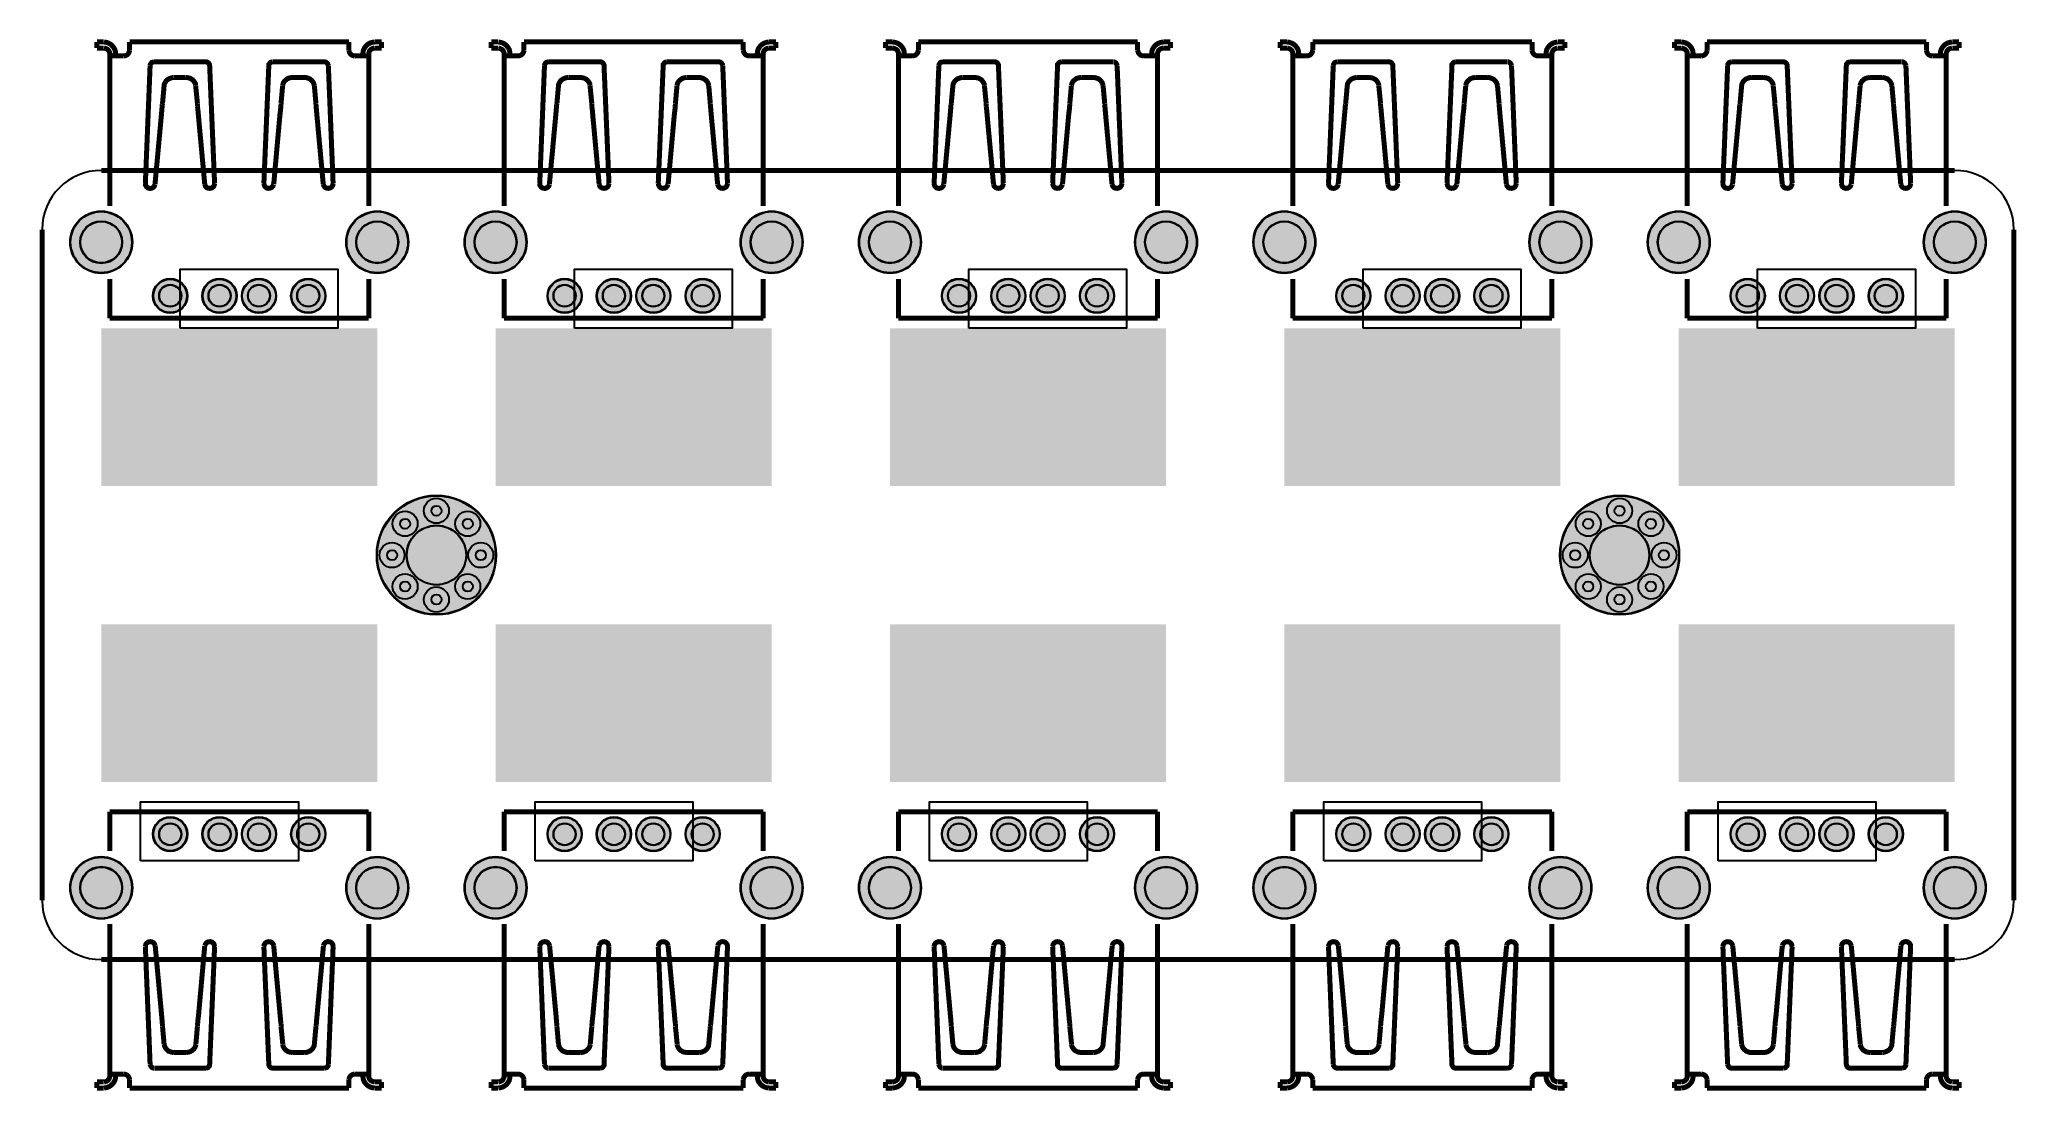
# Model space of a CAD drawing. Header units: millimetres. Extents: x 0 to 100, y -7 to 47.
import ezdxf

# ---------------------------------------------------------------- set-up
doc = ezdxf.new("R2010")
doc.units = ezdxf.units.MM
for name, color, linetype, true_color in [('BoardOutLine', 7, 'Continuous', 0xff00ff), ('BottomLayer', 7, 'Continuous', 0x0000ff), ('BottomSolderMaskLayer', 7, 'Continuous', 0xaa00ff), ('Multi-Layer', 7, 'Continuous', 0xc0c0c0), ('TopSilkLayer', 7, 'Continuous', 0xffcc00), ('TopSolderMaskLayer', 7, 'Continuous', 0x800080)]:
    doc.layers.add(name, color=color, linetype=linetype, true_color=true_color)

msp = doc.modelspace()

# ---------------------------------------------------------------- hatches: boundary and pattern name
at = {"layer": 'BottomSolderMaskLayer'}
for points in [[(1.42, 36.36, 1), (4.58, 36.36, 1)], [(15.42, 36.36, 1), (18.58, 36.36, 1)], [(21.42, 36.36, 1), (24.58, 36.36, 1)], [(35.42, 36.36, 1), (38.58, 36.36, 1)], [(41.42, 36.36, 1), (44.58, 36.36, 1)], [(55.42, 36.36, 1), (58.58, 36.36, 1)], [(61.42, 36.36, 1), (64.58, 36.36, 1)], [(75.42, 36.36, 1), (78.58, 36.36, 1)], [(81.42, 36.36, 1), (84.58, 36.36, 1)], [(95.42, 36.36, 1), (98.58, 36.36, 1)], [(5.62, 33.64, 1), (7.38, 33.64, 1)], [(8.12, 33.64, 1), (9.88, 33.64, 1)], [(10.12, 33.64, 1), (11.88, 33.64, 1)], [(12.62, 33.64, 1), (14.38, 33.64, 1)], [(25.62, 33.64, 1), (27.38, 33.64, 1)], [(28.12, 33.64, 1), (29.88, 33.64, 1)], [(30.12, 33.64, 1), (31.88, 33.64, 1)], [(32.62, 33.64, 1), (34.38, 33.64, 1)], [(45.62, 33.64, 1), (47.38, 33.64, 1)], [(48.12, 33.64, 1), (49.88, 33.64, 1)], [(50.12, 33.64, 1), (51.88, 33.64, 1)], [(52.62, 33.64, 1), (54.38, 33.64, 1)], [(65.62, 33.64, 1), (67.38, 33.64, 1)], [(68.12, 33.64, 1), (69.88, 33.64, 1)], [(70.12, 33.64, 1), (71.88, 33.64, 1)], [(72.62, 33.64, 1), (74.38, 33.64, 1)], [(85.62, 33.64, 1), (87.38, 33.64, 1)], [(88.12, 33.64, 1), (89.88, 33.64, 1)], [(90.12, 33.64, 1), (91.88, 33.64, 1)], [(92.62, 33.64, 1), (94.38, 33.64, 1)], [(16.97, 20.5, 1), (23.03, 20.5, 1)], [(19.36, 22.75, 1), (20.63, 22.75, 1)], [(76.97, 20.5, 1), (83.03, 20.5, 1)], [(79.37, 22.75, 1), (80.64, 22.75, 1)], [(17.77, 22.09, 1), (19.04, 22.09, 1)], [(20.96, 22.09, 1), (22.23, 22.09, 1)], [(77.77, 22.09, 1), (79.04, 22.09, 1)], [(80.96, 22.09, 1), (82.23, 22.09, 1)], [(17.12, 20.5, 1), (18.39, 20.5, 1)], [(21.61, 20.5, 1), (22.88, 20.5, 1)], [(77.12, 20.5, 1), (78.39, 20.5, 1)], [(81.62, 20.5, 1), (82.89, 20.5, 1)], [(17.77, 18.91, 1), (19.04, 18.91, 1)], [(20.96, 18.91, 1), (22.23, 18.91, 1)], [(77.77, 18.91, 1), (79.04, 18.91, 1)], [(80.96, 18.91, 1), (82.23, 18.91, 1)], [(19.36, 18.25, 1), (20.63, 18.25, 1)], [(79.37, 18.25, 1), (80.64, 18.25, 1)], [(5.62, 6.36, 1), (7.38, 6.36, 1)], [(8.12, 6.36, 1), (9.88, 6.36, 1)], [(10.12, 6.36, 1), (11.88, 6.36, 1)], [(12.62, 6.36, 1), (14.38, 6.36, 1)], [(25.62, 6.36, 1), (27.38, 6.36, 1)], [(28.12, 6.36, 1), (29.88, 6.36, 1)], [(30.12, 6.36, 1), (31.88, 6.36, 1)], [(32.62, 6.36, 1), (34.38, 6.36, 1)], [(45.62, 6.36, 1), (47.38, 6.36, 1)], [(48.12, 6.36, 1), (49.88, 6.36, 1)], [(50.12, 6.36, 1), (51.88, 6.36, 1)], [(52.62, 6.36, 1), (54.38, 6.36, 1)], [(65.62, 6.36, 1), (67.38, 6.36, 1)], [(68.12, 6.36, 1), (69.88, 6.36, 1)], [(70.12, 6.36, 1), (71.88, 6.36, 1)], [(72.62, 6.36, 1), (74.38, 6.36, 1)], [(85.62, 6.36, 1), (87.38, 6.36, 1)], [(88.12, 6.36, 1), (89.88, 6.36, 1)], [(90.12, 6.36, 1), (91.88, 6.36, 1)], [(92.62, 6.36, 1), (94.38, 6.36, 1)], [(1.42, 3.64, 1), (4.58, 3.64, 1)], [(15.42, 3.64, 1), (18.58, 3.64, 1)], [(21.42, 3.64, 1), (24.58, 3.64, 1)], [(35.42, 3.64, 1), (38.58, 3.64, 1)], [(41.42, 3.64, 1), (44.58, 3.64, 1)], [(55.42, 3.64, 1), (58.58, 3.64, 1)], [(61.42, 3.64, 1), (64.58, 3.64, 1)], [(75.42, 3.64, 1), (78.58, 3.64, 1)], [(81.42, 3.64, 1), (84.58, 3.64, 1)], [(95.42, 3.64, 1), (98.58, 3.64, 1)]]:
    msp.add_hatch(color=256, dxfattribs=at).paths.add_polyline_path(points)
at = {"layer": 'Multi-Layer'}
for points in [[(1.45, 36.36, 1), (4.55, 36.36, 1)], [(15.45, 36.36, 1), (18.55, 36.36, 1)], [(21.45, 36.36, 1), (24.55, 36.36, 1)], [(35.45, 36.36, 1), (38.55, 36.36, 1)], [(41.45, 36.36, 1), (44.55, 36.36, 1)], [(55.45, 36.36, 1), (58.55, 36.36, 1)], [(61.45, 36.36, 1), (64.55, 36.36, 1)], [(75.45, 36.36, 1), (78.55, 36.36, 1)], [(81.45, 36.36, 1), (84.55, 36.36, 1)], [(95.45, 36.36, 1), (98.55, 36.36, 1)], [(5.65, 33.64, 1), (7.35, 33.64, 1)], [(8.15, 33.64, 1), (9.85, 33.64, 1)], [(10.15, 33.64, 1), (11.85, 33.64, 1)], [(12.65, 33.64, 1), (14.35, 33.64, 1)], [(25.65, 33.64, 1), (27.35, 33.64, 1)], [(28.15, 33.64, 1), (29.85, 33.64, 1)], [(30.15, 33.64, 1), (31.85, 33.64, 1)], [(32.65, 33.64, 1), (34.35, 33.64, 1)], [(45.65, 33.64, 1), (47.35, 33.64, 1)], [(48.15, 33.64, 1), (49.85, 33.64, 1)], [(50.15, 33.64, 1), (51.85, 33.64, 1)], [(52.65, 33.64, 1), (54.35, 33.64, 1)], [(65.65, 33.64, 1), (67.35, 33.64, 1)], [(68.15, 33.64, 1), (69.85, 33.64, 1)], [(70.15, 33.64, 1), (71.85, 33.64, 1)], [(72.65, 33.64, 1), (74.35, 33.64, 1)], [(85.65, 33.64, 1), (87.35, 33.64, 1)], [(88.15, 33.64, 1), (89.85, 33.64, 1)], [(90.15, 33.64, 1), (91.85, 33.64, 1)], [(92.65, 33.64, 1), (94.35, 33.64, 1)], [(17, 20.5, 1), (23, 20.5, 1)], [(19.36, 22.75, 1), (20.63, 22.75, 1)], [(77, 20.5, 1), (83, 20.5, 1)], [(79.37, 22.75, 1), (80.64, 22.75, 1)], [(17.77, 22.09, 1), (19.04, 22.09, 1)], [(20.96, 22.09, 1), (22.23, 22.09, 1)], [(77.77, 22.09, 1), (79.04, 22.09, 1)], [(80.96, 22.09, 1), (82.23, 22.09, 1)], [(17.12, 20.5, 1), (18.39, 20.5, 1)], [(21.61, 20.5, 1), (22.88, 20.5, 1)], [(77.12, 20.5, 1), (78.39, 20.5, 1)], [(81.62, 20.5, 1), (82.89, 20.5, 1)], [(17.77, 18.91, 1), (19.04, 18.91, 1)], [(20.96, 18.91, 1), (22.23, 18.91, 1)], [(77.77, 18.91, 1), (79.04, 18.91, 1)], [(80.96, 18.91, 1), (82.23, 18.91, 1)], [(19.36, 18.25, 1), (20.63, 18.25, 1)], [(79.37, 18.25, 1), (80.64, 18.25, 1)], [(5.65, 6.36, 1), (7.35, 6.36, 1)], [(8.15, 6.36, 1), (9.85, 6.36, 1)], [(10.15, 6.36, 1), (11.85, 6.36, 1)], [(12.65, 6.36, 1), (14.35, 6.36, 1)], [(25.65, 6.36, 1), (27.35, 6.36, 1)], [(28.15, 6.36, 1), (29.85, 6.36, 1)], [(30.15, 6.36, 1), (31.85, 6.36, 1)], [(32.65, 6.36, 1), (34.35, 6.36, 1)], [(45.65, 6.36, 1), (47.35, 6.36, 1)], [(48.15, 6.36, 1), (49.85, 6.36, 1)], [(50.15, 6.36, 1), (51.85, 6.36, 1)], [(52.65, 6.36, 1), (54.35, 6.36, 1)], [(65.65, 6.36, 1), (67.35, 6.36, 1)], [(68.15, 6.36, 1), (69.85, 6.36, 1)], [(70.15, 6.36, 1), (71.85, 6.36, 1)], [(72.65, 6.36, 1), (74.35, 6.36, 1)], [(85.65, 6.36, 1), (87.35, 6.36, 1)], [(88.15, 6.36, 1), (89.85, 6.36, 1)], [(90.15, 6.36, 1), (91.85, 6.36, 1)], [(92.65, 6.36, 1), (94.35, 6.36, 1)], [(1.45, 3.64, 1), (4.55, 3.64, 1)], [(15.45, 3.64, 1), (18.55, 3.64, 1)], [(21.45, 3.64, 1), (24.55, 3.64, 1)], [(35.45, 3.64, 1), (38.55, 3.64, 1)], [(41.45, 3.64, 1), (44.55, 3.64, 1)], [(55.45, 3.64, 1), (58.55, 3.64, 1)], [(61.45, 3.64, 1), (64.55, 3.64, 1)], [(75.45, 3.64, 1), (78.55, 3.64, 1)], [(81.45, 3.64, 1), (84.55, 3.64, 1)], [(95.45, 3.64, 1), (98.55, 3.64, 1)]]:
    msp.add_hatch(color=256, dxfattribs=at).paths.add_polyline_path(points)
at = {"layer": 'TopSilkLayer'}
for points in [[(3, 24), (3, 32), (17, 32), (17, 24)], [(23, 24), (23, 32), (37, 32), (37, 24)], [(43, 24), (43, 32), (57, 32), (57, 24)], [(63, 24), (63, 32), (77, 32), (77, 24)], [(83, 24), (83, 32), (97, 32), (97, 24)], [(3, 9), (3, 17), (17, 17), (17, 9)], [(23, 9), (23, 17), (37, 17), (37, 9)], [(43, 9), (43, 17), (57, 17), (57, 9)], [(63, 9), (63, 17), (77, 17), (77, 9)], [(83, 9), (83, 17), (97, 17), (97, 9)]]:
    msp.add_hatch(color=256, dxfattribs=at).paths.add_polyline_path(points)
at = {"layer": 'TopSolderMaskLayer'}
for points in [[(1.42, 36.36, 1), (4.58, 36.36, 1)], [(15.42, 36.36, 1), (18.58, 36.36, 1)], [(21.42, 36.36, 1), (24.58, 36.36, 1)], [(35.42, 36.36, 1), (38.58, 36.36, 1)], [(41.42, 36.36, 1), (44.58, 36.36, 1)], [(55.42, 36.36, 1), (58.58, 36.36, 1)], [(61.42, 36.36, 1), (64.58, 36.36, 1)], [(75.42, 36.36, 1), (78.58, 36.36, 1)], [(81.42, 36.36, 1), (84.58, 36.36, 1)], [(95.42, 36.36, 1), (98.58, 36.36, 1)], [(5.62, 33.64, 1), (7.38, 33.64, 1)], [(8.12, 33.64, 1), (9.88, 33.64, 1)], [(10.12, 33.64, 1), (11.88, 33.64, 1)], [(12.62, 33.64, 1), (14.38, 33.64, 1)], [(25.62, 33.64, 1), (27.38, 33.64, 1)], [(28.12, 33.64, 1), (29.88, 33.64, 1)], [(30.12, 33.64, 1), (31.88, 33.64, 1)], [(32.62, 33.64, 1), (34.38, 33.64, 1)], [(45.62, 33.64, 1), (47.38, 33.64, 1)], [(48.12, 33.64, 1), (49.88, 33.64, 1)], [(50.12, 33.64, 1), (51.88, 33.64, 1)], [(52.62, 33.64, 1), (54.38, 33.64, 1)], [(65.62, 33.64, 1), (67.38, 33.64, 1)], [(68.12, 33.64, 1), (69.88, 33.64, 1)], [(70.12, 33.64, 1), (71.88, 33.64, 1)], [(72.62, 33.64, 1), (74.38, 33.64, 1)], [(85.62, 33.64, 1), (87.38, 33.64, 1)], [(88.12, 33.64, 1), (89.88, 33.64, 1)], [(90.12, 33.64, 1), (91.88, 33.64, 1)], [(92.62, 33.64, 1), (94.38, 33.64, 1)], [(16.97, 20.5, 1), (23.03, 20.5, 1)], [(19.36, 22.75, 1), (20.63, 22.75, 1)], [(76.97, 20.5, 1), (83.03, 20.5, 1)], [(79.37, 22.75, 1), (80.64, 22.75, 1)], [(17.77, 22.09, 1), (19.04, 22.09, 1)], [(20.96, 22.09, 1), (22.23, 22.09, 1)], [(77.77, 22.09, 1), (79.04, 22.09, 1)], [(80.96, 22.09, 1), (82.23, 22.09, 1)], [(17.12, 20.5, 1), (18.39, 20.5, 1)], [(21.61, 20.5, 1), (22.88, 20.5, 1)], [(77.12, 20.5, 1), (78.39, 20.5, 1)], [(81.62, 20.5, 1), (82.89, 20.5, 1)], [(17.77, 18.91, 1), (19.04, 18.91, 1)], [(20.96, 18.91, 1), (22.23, 18.91, 1)], [(77.77, 18.91, 1), (79.04, 18.91, 1)], [(80.96, 18.91, 1), (82.23, 18.91, 1)], [(19.36, 18.25, 1), (20.63, 18.25, 1)], [(79.37, 18.25, 1), (80.64, 18.25, 1)], [(5.62, 6.36, 1), (7.38, 6.36, 1)], [(8.12, 6.36, 1), (9.88, 6.36, 1)], [(10.12, 6.36, 1), (11.88, 6.36, 1)], [(12.62, 6.36, 1), (14.38, 6.36, 1)], [(25.62, 6.36, 1), (27.38, 6.36, 1)], [(28.12, 6.36, 1), (29.88, 6.36, 1)], [(30.12, 6.36, 1), (31.88, 6.36, 1)], [(32.62, 6.36, 1), (34.38, 6.36, 1)], [(45.62, 6.36, 1), (47.38, 6.36, 1)], [(48.12, 6.36, 1), (49.88, 6.36, 1)], [(50.12, 6.36, 1), (51.88, 6.36, 1)], [(52.62, 6.36, 1), (54.38, 6.36, 1)], [(65.62, 6.36, 1), (67.38, 6.36, 1)], [(68.12, 6.36, 1), (69.88, 6.36, 1)], [(70.12, 6.36, 1), (71.88, 6.36, 1)], [(72.62, 6.36, 1), (74.38, 6.36, 1)], [(85.62, 6.36, 1), (87.38, 6.36, 1)], [(88.12, 6.36, 1), (89.88, 6.36, 1)], [(90.12, 6.36, 1), (91.88, 6.36, 1)], [(92.62, 6.36, 1), (94.38, 6.36, 1)], [(1.42, 3.64, 1), (4.58, 3.64, 1)], [(15.42, 3.64, 1), (18.58, 3.64, 1)], [(21.42, 3.64, 1), (24.58, 3.64, 1)], [(35.42, 3.64, 1), (38.58, 3.64, 1)], [(41.42, 3.64, 1), (44.58, 3.64, 1)], [(55.42, 3.64, 1), (58.58, 3.64, 1)], [(61.42, 3.64, 1), (64.58, 3.64, 1)], [(75.42, 3.64, 1), (78.58, 3.64, 1)], [(81.42, 3.64, 1), (84.58, 3.64, 1)], [(95.42, 3.64, 1), (98.58, 3.64, 1)]]:
    msp.add_hatch(color=256, dxfattribs=at).paths.add_polyline_path(points)

# ---------------------------------------------------------------- linework, layer by layer
at = {"layer": 'BoardOutLine', "const_width": 0.254}
for points in [[(3, 40), (97, 40)], [(0, 3), (0, 37)], [(100, 37), (100, 3)], [(97, 0), (3, 0)]]:
    msp.add_lwpolyline(points, dxfattribs=at)
at = {"layer": 'BoardOutLine'}
for centre, start, end in [((3, 37), 90, 180), ((97, 37), 360, 90), ((3, 3), 180, 270), ((97, 3), 270, 0)]:
    msp.add_arc(centre, 3, start, end, dxfattribs=at)
at = {"layer": 'BottomLayer'}
for points in [[(7, 32), (7, 35), (15, 35), (15, 32)], [(27, 32), (27, 35), (35, 35), (35, 32)], [(47, 32), (47, 35), (55, 35), (55, 32)], [(67, 32), (67, 35), (75, 35), (75, 32)], [(87, 32), (87, 35), (95, 35), (95, 32)], [(5, 5), (5, 8), (13, 8), (13, 5)], [(25, 5), (25, 8), (33, 8), (33, 5)], [(45, 5), (45, 8), (53, 8), (53, 5)], [(65, 5), (65, 8), (73, 8), (73, 5)], [(85, 5), (85, 8), (93, 8), (93, 5)]]:
    msp.add_lwpolyline(points, close=True, dxfattribs=at)
at = {"layer": 'BottomSolderMaskLayer'}
for centre, radius in [((3, 36.36), 1.58), ((3, 36.36), 1.07), ((17, 36.36), 1.58), ((17, 36.36), 1.07), ((23, 36.36), 1.58), ((23, 36.36), 1.07), ((37, 36.36), 1.58), ((37, 36.36), 1.07), ((43, 36.36), 1.58), ((43, 36.36), 1.07), ((57, 36.36), 1.58), ((57, 36.36), 1.07), ((63, 36.36), 1.58), ((63, 36.36), 1.07), ((77, 36.36), 1.58), ((77, 36.36), 1.07), ((83, 36.36), 1.58), ((83, 36.36), 1.07), ((97, 36.36), 1.58), ((97, 36.36), 1.07), ((6.5, 33.64), 0.875), ((6.5, 33.65), 0.566), ((9, 33.64), 0.875), ((9, 33.65), 0.566), ((11, 33.64), 0.875), ((11, 33.65), 0.566), ((13.5, 33.64), 0.875), ((13.5, 33.65), 0.566), ((26.5, 33.64), 0.875), ((26.5, 33.65), 0.566), ((29, 33.64), 0.875), ((29, 33.65), 0.566), ((31, 33.64), 0.875), ((31, 33.65), 0.566), ((33.5, 33.64), 0.875), ((33.5, 33.65), 0.566), ((46.5, 33.64), 0.875), ((46.5, 33.65), 0.566), ((49, 33.64), 0.875), ((49, 33.65), 0.566), ((51, 33.64), 0.875), ((51, 33.65), 0.566), ((53.5, 33.64), 0.875), ((53.5, 33.65), 0.566), ((66.5, 33.64), 0.875), ((66.5, 33.65), 0.566), ((69, 33.64), 0.875), ((69, 33.65), 0.566), ((71, 33.64), 0.875), ((71, 33.65), 0.566), ((73.5, 33.64), 0.875), ((73.5, 33.65), 0.566), ((86.5, 33.64), 0.875), ((86.5, 33.65), 0.566), ((89, 33.64), 0.875), ((89, 33.65), 0.566), ((91, 33.64), 0.875), ((91, 33.65), 0.566), ((93.5, 33.64), 0.875), ((93.5, 33.65), 0.566), ((20, 20.5), 3.03), ((20, 22.75), 0.635), ((80, 20.5), 3.03), ((80, 22.75), 0.635), ((18.41, 22.09), 0.635), ((18.41, 22.09), 0.254), ((20, 22.75), 0.254), ((21.59, 22.09), 0.635), ((21.59, 22.09), 0.254), ((78.41, 22.09), 0.635), ((78.41, 22.09), 0.254), ((80, 22.75), 0.254), ((81.59, 22.09), 0.635), ((81.59, 22.09), 0.254), ((17.75, 20.5), 0.635), ((20, 20.5), 1.51), ((22.25, 20.5), 0.635), ((77.75, 20.5), 0.635), ((80, 20.5), 1.51), ((82.25, 20.5), 0.635), ((17.75, 20.5), 0.254), ((22.25, 20.5), 0.254), ((77.75, 20.5), 0.254), ((82.25, 20.5), 0.254), ((18.41, 18.91), 0.635), ((18.41, 18.91), 0.254), ((21.59, 18.91), 0.635), ((21.59, 18.91), 0.254), ((78.41, 18.91), 0.635), ((78.41, 18.91), 0.254), ((81.59, 18.91), 0.635), ((81.59, 18.91), 0.254), ((20, 18.25), 0.635), ((20, 18.25), 0.254), ((80, 18.25), 0.635), ((80, 18.25), 0.254), ((6.5, 6.36), 0.875), ((9, 6.36), 0.875), ((11, 6.36), 0.875), ((13.5, 6.36), 0.875), ((26.5, 6.36), 0.875), ((29, 6.36), 0.875), ((31, 6.36), 0.875), ((33.5, 6.36), 0.875), ((46.5, 6.36), 0.875), ((49, 6.36), 0.875), ((51, 6.36), 0.875), ((53.5, 6.36), 0.875), ((66.5, 6.36), 0.875), ((69, 6.36), 0.875), ((71, 6.36), 0.875), ((73.5, 6.36), 0.875), ((86.5, 6.36), 0.875), ((89, 6.36), 0.875), ((91, 6.36), 0.875), ((93.5, 6.36), 0.875), ((6.5, 6.35), 0.566), ((9, 6.35), 0.566), ((11, 6.35), 0.566), ((13.5, 6.35), 0.566), ((26.5, 6.35), 0.566), ((29, 6.35), 0.566), ((31, 6.35), 0.566), ((33.5, 6.35), 0.566), ((46.5, 6.35), 0.566), ((49, 6.35), 0.566), ((51, 6.35), 0.566), ((53.5, 6.35), 0.566), ((66.5, 6.35), 0.566), ((69, 6.35), 0.566), ((71, 6.35), 0.566), ((73.5, 6.35), 0.566), ((86.5, 6.35), 0.566), ((89, 6.35), 0.566), ((91, 6.35), 0.566), ((93.5, 6.35), 0.566), ((3, 3.64), 1.58), ((17, 3.64), 1.58), ((23, 3.64), 1.58), ((37, 3.64), 1.58), ((43, 3.64), 1.58), ((57, 3.64), 1.58), ((63, 3.64), 1.58), ((77, 3.64), 1.58), ((83, 3.64), 1.58), ((97, 3.64), 1.58), ((3, 3.64), 1.07), ((17, 3.64), 1.07), ((23, 3.64), 1.07), ((37, 3.64), 1.07), ((43, 3.64), 1.07), ((57, 3.64), 1.07), ((63, 3.64), 1.07), ((77, 3.64), 1.07), ((83, 3.64), 1.07), ((97, 3.64), 1.07)]:
    msp.add_circle(centre, radius, dxfattribs=at)
at = {"layer": 'Multi-Layer'}
for centre, radius in [((3, 36.36), 1.55), ((3, 36.36), 1.05), ((17, 36.36), 1.55), ((17, 36.36), 1.05), ((23, 36.36), 1.55), ((23, 36.36), 1.05), ((37, 36.36), 1.55), ((37, 36.36), 1.05), ((43, 36.36), 1.55), ((43, 36.36), 1.05), ((57, 36.36), 1.55), ((57, 36.36), 1.05), ((63, 36.36), 1.55), ((63, 36.36), 1.05), ((77, 36.36), 1.55), ((77, 36.36), 1.05), ((83, 36.36), 1.55), ((83, 36.36), 1.05), ((97, 36.36), 1.55), ((97, 36.36), 1.05), ((6.5, 33.64), 0.85), ((6.5, 33.65), 0.55), ((9, 33.64), 0.85), ((9, 33.65), 0.55), ((11, 33.64), 0.85), ((11, 33.65), 0.55), ((13.5, 33.64), 0.85), ((13.5, 33.65), 0.55), ((26.5, 33.64), 0.85), ((26.5, 33.65), 0.55), ((29, 33.64), 0.85), ((29, 33.65), 0.55), ((31, 33.64), 0.85), ((31, 33.65), 0.55), ((33.5, 33.64), 0.85), ((33.5, 33.65), 0.55), ((46.5, 33.64), 0.85), ((46.5, 33.65), 0.55), ((49, 33.64), 0.85), ((49, 33.65), 0.55), ((51, 33.64), 0.85), ((51, 33.65), 0.55), ((53.5, 33.64), 0.85), ((53.5, 33.65), 0.55), ((66.5, 33.64), 0.85), ((66.5, 33.65), 0.55), ((69, 33.64), 0.85), ((69, 33.65), 0.55), ((71, 33.64), 0.85), ((71, 33.65), 0.55), ((73.5, 33.64), 0.85), ((73.5, 33.65), 0.55), ((86.5, 33.64), 0.85), ((86.5, 33.65), 0.55), ((89, 33.64), 0.85), ((89, 33.65), 0.55), ((91, 33.64), 0.85), ((91, 33.65), 0.55), ((93.5, 33.64), 0.85), ((93.5, 33.65), 0.55), ((20, 20.5), 3), ((20, 22.75), 0.635), ((80, 20.5), 3), ((80, 22.75), 0.635), ((18.41, 22.09), 0.635), ((18.41, 22.09), 0.254), ((20, 22.75), 0.254), ((21.59, 22.09), 0.635), ((21.59, 22.09), 0.254), ((78.41, 22.09), 0.635), ((78.41, 22.09), 0.254), ((80, 22.75), 0.254), ((81.59, 22.09), 0.635), ((81.59, 22.09), 0.254), ((17.75, 20.5), 0.635), ((20, 20.5), 1.5), ((22.25, 20.5), 0.635), ((77.75, 20.5), 0.635), ((80, 20.5), 1.5), ((82.25, 20.5), 0.635), ((17.75, 20.5), 0.254), ((22.25, 20.5), 0.254), ((77.75, 20.5), 0.254), ((82.25, 20.5), 0.254), ((18.41, 18.91), 0.635), ((18.41, 18.91), 0.254), ((21.59, 18.91), 0.635), ((21.59, 18.91), 0.254), ((78.41, 18.91), 0.635), ((78.41, 18.91), 0.254), ((81.59, 18.91), 0.635), ((81.59, 18.91), 0.254), ((20, 18.25), 0.635), ((20, 18.25), 0.254), ((80, 18.25), 0.635), ((80, 18.25), 0.254), ((6.5, 6.36), 0.85), ((9, 6.36), 0.85), ((11, 6.36), 0.85), ((13.5, 6.36), 0.85), ((26.5, 6.36), 0.85), ((29, 6.36), 0.85), ((31, 6.36), 0.85), ((33.5, 6.36), 0.85), ((46.5, 6.36), 0.85), ((49, 6.36), 0.85), ((51, 6.36), 0.85), ((53.5, 6.36), 0.85), ((66.5, 6.36), 0.85), ((69, 6.36), 0.85), ((71, 6.36), 0.85), ((73.5, 6.36), 0.85), ((86.5, 6.36), 0.85), ((89, 6.36), 0.85), ((91, 6.36), 0.85), ((93.5, 6.36), 0.85), ((6.5, 6.35), 0.55), ((9, 6.35), 0.55), ((11, 6.35), 0.55), ((13.5, 6.35), 0.55), ((26.5, 6.35), 0.55), ((29, 6.35), 0.55), ((31, 6.35), 0.55), ((33.5, 6.35), 0.55), ((46.5, 6.35), 0.55), ((49, 6.35), 0.55), ((51, 6.35), 0.55), ((53.5, 6.35), 0.55), ((66.5, 6.35), 0.55), ((69, 6.35), 0.55), ((71, 6.35), 0.55), ((73.5, 6.35), 0.55), ((86.5, 6.35), 0.55), ((89, 6.35), 0.55), ((91, 6.35), 0.55), ((93.5, 6.35), 0.55), ((3, 3.64), 1.55), ((17, 3.64), 1.55), ((23, 3.64), 1.55), ((37, 3.64), 1.55), ((43, 3.64), 1.55), ((57, 3.64), 1.55), ((63, 3.64), 1.55), ((77, 3.64), 1.55), ((83, 3.64), 1.55), ((97, 3.64), 1.55), ((3, 3.64), 1.05), ((17, 3.64), 1.05), ((23, 3.64), 1.05), ((37, 3.64), 1.05), ((43, 3.64), 1.05), ((57, 3.64), 1.05), ((63, 3.64), 1.05), ((77, 3.64), 1.05), ((83, 3.64), 1.05), ((97, 3.64), 1.05)]:
    msp.add_circle(centre, radius, dxfattribs=at)
at = {"layer": 'TopSilkLayer', "const_width": 0.254}
for points in [[(3.13, 46.51), (2.78, 46.51)], [(2.78, 46.51), (2.78, 46.2)], [(2.78, 46.2), (3.13, 46.2)], [(3.43, 45.9), (3.43, 45.96), (3.41, 46.01), (3.39, 46.06), (3.35, 46.11), (3.31, 46.14), (3.25, 46.17), (3.2, 46.19), (3.14, 46.2)], [(3.73, 45.9), (3.72, 46.02), (3.69, 46.13), (3.64, 46.22), (3.56, 46.32), (3.48, 46.39), (3.38, 46.45), (3.26, 46.49), (3.14, 46.51)], [(4.13, 45.8), (4.2, 45.81), (4.26, 45.83), (4.3, 45.85), (4.35, 45.89), (4.38, 45.93), (4.41, 45.98), (4.43, 46.03), (4.44, 46.1)], [(4.44, 46.51), (10, 46.51)], [(4.44, 46.51), (4.44, 46.1)], [(15.56, 46.51), (10, 46.51)], [(15.56, 46.51), (15.56, 46.1)], [(15.87, 45.8), (15.8, 45.81), (15.74, 45.83), (15.7, 45.85), (15.65, 45.89), (15.62, 45.93), (15.59, 45.98), (15.57, 46.04), (15.56, 46.1)], [(16.27, 45.9), (16.28, 46.02), (16.31, 46.13), (16.36, 46.22), (16.44, 46.32), (16.52, 46.39), (16.62, 46.45), (16.74, 46.49), (16.86, 46.51)], [(16.57, 45.9), (16.57, 45.95), (16.59, 46.01), (16.61, 46.06), (16.65, 46.11), (16.69, 46.14), (16.74, 46.17), (16.8, 46.19), (16.86, 46.2)], [(16.87, 46.51), (17.22, 46.51)], [(17.22, 46.2), (16.87, 46.2)], [(17.22, 46.51), (17.22, 46.2)], [(23.13, 46.51), (22.78, 46.51)], [(22.78, 46.51), (22.78, 46.2)], [(22.78, 46.2), (23.13, 46.2)], [(23.43, 45.9), (23.43, 45.96), (23.41, 46.01), (23.39, 46.06), (23.35, 46.11), (23.31, 46.14), (23.25, 46.17), (23.2, 46.19), (23.14, 46.2)], [(23.73, 45.9), (23.72, 46.02), (23.69, 46.13), (23.64, 46.22), (23.56, 46.32), (23.48, 46.39), (23.38, 46.45), (23.26, 46.49), (23.14, 46.51)], [(24.13, 45.8), (24.2, 45.81), (24.26, 45.83), (24.3, 45.85), (24.35, 45.89), (24.38, 45.93), (24.41, 45.98), (24.43, 46.03), (24.44, 46.1)], [(24.44, 46.51), (30, 46.51)], [(24.44, 46.51), (24.44, 46.1)], [(35.56, 46.51), (30, 46.51)], [(35.56, 46.51), (35.56, 46.1)], [(35.87, 45.8), (35.8, 45.81), (35.74, 45.83), (35.7, 45.85), (35.65, 45.89), (35.62, 45.93), (35.59, 45.98), (35.57, 46.04), (35.56, 46.1)], [(36.27, 45.9), (36.28, 46.02), (36.31, 46.13), (36.36, 46.22), (36.44, 46.32), (36.52, 46.39), (36.62, 46.45), (36.74, 46.49), (36.86, 46.51)], [(36.57, 45.9), (36.57, 45.95), (36.59, 46.01), (36.61, 46.06), (36.65, 46.11), (36.69, 46.14), (36.74, 46.17), (36.8, 46.19), (36.86, 46.2)], [(36.87, 46.51), (37.22, 46.51)], [(37.22, 46.2), (36.87, 46.2)], [(37.22, 46.51), (37.22, 46.2)], [(43.13, 46.51), (42.78, 46.51)], [(42.78, 46.51), (42.78, 46.2)], [(42.78, 46.2), (43.13, 46.2)], [(43.43, 45.9), (43.43, 45.96), (43.41, 46.01), (43.39, 46.06), (43.35, 46.11), (43.31, 46.14), (43.25, 46.17), (43.2, 46.19), (43.14, 46.2)], [(43.73, 45.9), (43.72, 46.02), (43.69, 46.13), (43.64, 46.22), (43.56, 46.32), (43.48, 46.39), (43.38, 46.45), (43.26, 46.49), (43.14, 46.51)], [(44.13, 45.8), (44.2, 45.81), (44.26, 45.83), (44.3, 45.85), (44.35, 45.89), (44.38, 45.93), (44.41, 45.98), (44.43, 46.03), (44.44, 46.1)], [(44.44, 46.51), (50, 46.51)], [(44.44, 46.51), (44.44, 46.1)], [(55.56, 46.51), (50, 46.51)], [(55.56, 46.51), (55.56, 46.1)], [(55.87, 45.8), (55.8, 45.81), (55.74, 45.83), (55.7, 45.85), (55.65, 45.89), (55.62, 45.93), (55.59, 45.98), (55.57, 46.04), (55.56, 46.1)], [(56.27, 45.9), (56.28, 46.02), (56.31, 46.13), (56.36, 46.22), (56.44, 46.32), (56.52, 46.39), (56.62, 46.45), (56.74, 46.49), (56.86, 46.51)], [(56.57, 45.9), (56.57, 45.95), (56.59, 46.01), (56.61, 46.06), (56.65, 46.11), (56.69, 46.14), (56.74, 46.17), (56.8, 46.19), (56.86, 46.2)], [(56.87, 46.51), (57.22, 46.51)], [(57.22, 46.2), (56.87, 46.2)], [(57.22, 46.51), (57.22, 46.2)], [(63.13, 46.51), (62.78, 46.51)], [(62.78, 46.51), (62.78, 46.2)], [(62.78, 46.2), (63.13, 46.2)], [(63.43, 45.9), (63.43, 45.96), (63.41, 46.01), (63.39, 46.06), (63.35, 46.11), (63.31, 46.14), (63.25, 46.17), (63.2, 46.19), (63.14, 46.2)], [(63.73, 45.9), (63.72, 46.02), (63.69, 46.13), (63.64, 46.22), (63.56, 46.32), (63.48, 46.39), (63.38, 46.45), (63.26, 46.49), (63.14, 46.51)], [(64.13, 45.8), (64.2, 45.81), (64.26, 45.83), (64.3, 45.85), (64.35, 45.89), (64.38, 45.93), (64.41, 45.98), (64.43, 46.03), (64.44, 46.1)], [(64.44, 46.51), (70, 46.51)], [(64.44, 46.51), (64.44, 46.1)], [(75.56, 46.51), (70, 46.51)], [(75.56, 46.51), (75.56, 46.1)], [(75.87, 45.8), (75.8, 45.81), (75.74, 45.83), (75.7, 45.85), (75.65, 45.89), (75.62, 45.93), (75.59, 45.98), (75.57, 46.04), (75.56, 46.1)], [(76.27, 45.9), (76.28, 46.02), (76.31, 46.13), (76.36, 46.22), (76.44, 46.32), (76.52, 46.39), (76.62, 46.45), (76.74, 46.49), (76.86, 46.51)], [(76.57, 45.9), (76.57, 45.95), (76.59, 46.01), (76.61, 46.06), (76.65, 46.11), (76.69, 46.14), (76.74, 46.17), (76.8, 46.19), (76.86, 46.2)], [(76.87, 46.51), (77.22, 46.51)], [(77.22, 46.2), (76.87, 46.2)], [(77.22, 46.51), (77.22, 46.2)], [(83.13, 46.51), (82.78, 46.51)], [(82.78, 46.51), (82.78, 46.2)], [(82.78, 46.2), (83.13, 46.2)], [(83.43, 45.9), (83.43, 45.96), (83.41, 46.01), (83.39, 46.06), (83.35, 46.11), (83.31, 46.14), (83.25, 46.17), (83.2, 46.19), (83.14, 46.2)], [(83.73, 45.9), (83.72, 46.02), (83.69, 46.13), (83.64, 46.22), (83.56, 46.32), (83.48, 46.39), (83.38, 46.45), (83.26, 46.49), (83.14, 46.51)], [(84.13, 45.8), (84.2, 45.81), (84.26, 45.83), (84.3, 45.85), (84.35, 45.89), (84.38, 45.93), (84.41, 45.98), (84.43, 46.03), (84.44, 46.1)], [(84.44, 46.51), (90, 46.51)], [(84.44, 46.51), (84.44, 46.1)], [(95.56, 46.51), (90, 46.51)], [(95.56, 46.51), (95.56, 46.1)], [(95.87, 45.8), (95.8, 45.81), (95.74, 45.83), (95.7, 45.85), (95.65, 45.89), (95.62, 45.93), (95.59, 45.98), (95.57, 46.04), (95.56, 46.1)], [(96.27, 45.9), (96.28, 46.02), (96.31, 46.13), (96.36, 46.22), (96.44, 46.32), (96.52, 46.39), (96.62, 46.45), (96.74, 46.49), (96.86, 46.51)], [(96.57, 45.9), (96.57, 45.95), (96.59, 46.01), (96.61, 46.06), (96.65, 46.11), (96.69, 46.14), (96.74, 46.17), (96.8, 46.19), (96.86, 46.2)], [(96.87, 46.51), (97.22, 46.51)], [(97.22, 46.2), (96.87, 46.2)], [(97.22, 46.51), (97.22, 46.2)], [(3.43, 45.9), (3.43, 38.2)], [(3.43, 45.8), (4.13, 45.8)], [(3.73, 45.8), (3.73, 45.9)], [(5.24, 39.35), (5.48, 45.31)], [(5.68, 45.5), (5.62, 45.49), (5.56, 45.47), (5.52, 45.42), (5.49, 45.37), (5.48, 45.31)], [(5.68, 45.5), (8.3, 45.5)], [(8.5, 45.31), (8.5, 45.35), (8.48, 45.39), (8.46, 45.42), (8.44, 45.45), (8.41, 45.47), (8.37, 45.49), (8.34, 45.5), (8.3, 45.5)], [(8.5, 45.31), (8.75, 39.35)], [(11.5, 45.31), (11.25, 39.35)], [(11.69, 45.5), (11.63, 45.49), (11.58, 45.47), (11.54, 45.42), (11.5, 45.37), (11.5, 45.31)], [(14.31, 45.5), (11.69, 45.5)], [(14.52, 45.31), (14.51, 45.35), (14.49, 45.39), (14.47, 45.42), (14.45, 45.45), (14.42, 45.47), (14.39, 45.49), (14.35, 45.5), (14.32, 45.5)], [(14.76, 39.35), (14.52, 45.31)], [(16.57, 45.8), (15.87, 45.8)], [(16.27, 45.8), (16.27, 45.9)], [(16.57, 45.9), (16.57, 38.2)], [(23.43, 45.9), (23.43, 38.2)], [(23.43, 45.8), (24.13, 45.8)], [(23.73, 45.8), (23.73, 45.9)], [(25.24, 39.35), (25.48, 45.31)], [(25.68, 45.5), (25.62, 45.49), (25.56, 45.47), (25.52, 45.42), (25.49, 45.37), (25.48, 45.31)], [(25.68, 45.5), (28.3, 45.5)], [(28.5, 45.31), (28.5, 45.35), (28.48, 45.39), (28.46, 45.42), (28.44, 45.45), (28.41, 45.47), (28.37, 45.49), (28.34, 45.5), (28.3, 45.5)], [(28.5, 45.31), (28.75, 39.35)], [(31.5, 45.31), (31.25, 39.35)], [(31.69, 45.5), (31.63, 45.49), (31.58, 45.47), (31.54, 45.42), (31.5, 45.37), (31.5, 45.31)], [(34.31, 45.5), (31.69, 45.5)], [(34.52, 45.31), (34.51, 45.35), (34.49, 45.39), (34.47, 45.42), (34.45, 45.45), (34.42, 45.47), (34.39, 45.49), (34.35, 45.5), (34.32, 45.5)], [(34.76, 39.35), (34.52, 45.31)], [(36.57, 45.8), (35.87, 45.8)], [(36.27, 45.8), (36.27, 45.9)], [(36.57, 45.9), (36.57, 38.2)], [(43.43, 45.9), (43.43, 38.2)], [(43.43, 45.8), (44.13, 45.8)], [(43.73, 45.8), (43.73, 45.9)], [(45.24, 39.35), (45.48, 45.31)], [(45.68, 45.5), (45.62, 45.49), (45.56, 45.47), (45.52, 45.42), (45.49, 45.37), (45.48, 45.31)], [(45.68, 45.5), (48.3, 45.5)], [(48.5, 45.31), (48.5, 45.35), (48.48, 45.39), (48.46, 45.42), (48.44, 45.45), (48.41, 45.47), (48.37, 45.49), (48.34, 45.5), (48.3, 45.5)], [(48.5, 45.31), (48.75, 39.35)], [(51.5, 45.31), (51.25, 39.35)], [(51.69, 45.5), (51.63, 45.49), (51.58, 45.47), (51.54, 45.42), (51.5, 45.37), (51.5, 45.31)], [(54.31, 45.5), (51.69, 45.5)], [(54.52, 45.31), (54.51, 45.35), (54.49, 45.39), (54.47, 45.42), (54.45, 45.45), (54.42, 45.47), (54.39, 45.49), (54.35, 45.5), (54.32, 45.5)], [(54.76, 39.35), (54.52, 45.31)], [(56.57, 45.8), (55.87, 45.8)], [(56.27, 45.8), (56.27, 45.9)], [(56.57, 45.9), (56.57, 38.2)], [(63.43, 45.9), (63.43, 38.2)], [(63.43, 45.8), (64.13, 45.8)], [(63.73, 45.8), (63.73, 45.9)], [(65.24, 39.35), (65.48, 45.31)], [(65.68, 45.5), (65.62, 45.49), (65.56, 45.47), (65.52, 45.42), (65.49, 45.37), (65.48, 45.31)], [(65.68, 45.5), (68.3, 45.5)], [(68.5, 45.31), (68.5, 45.35), (68.48, 45.39), (68.46, 45.42), (68.44, 45.45), (68.41, 45.47), (68.37, 45.49), (68.34, 45.5), (68.3, 45.5)], [(68.5, 45.31), (68.75, 39.35)], [(71.5, 45.31), (71.25, 39.35)], [(71.69, 45.5), (71.63, 45.49), (71.58, 45.47), (71.54, 45.42), (71.5, 45.37), (71.5, 45.31)], [(74.31, 45.5), (71.69, 45.5)], [(74.52, 45.31), (74.51, 45.35), (74.49, 45.39), (74.47, 45.42), (74.45, 45.45), (74.42, 45.47), (74.39, 45.49), (74.35, 45.5), (74.32, 45.5)], [(74.76, 39.35), (74.52, 45.31)], [(76.57, 45.8), (75.87, 45.8)], [(76.27, 45.8), (76.27, 45.9)], [(76.57, 45.9), (76.57, 38.2)], [(83.43, 45.9), (83.43, 38.2)], [(83.43, 45.8), (84.13, 45.8)], [(83.73, 45.8), (83.73, 45.9)], [(85.24, 39.35), (85.48, 45.31)], [(85.68, 45.5), (85.62, 45.49), (85.56, 45.47), (85.52, 45.42), (85.49, 45.37), (85.48, 45.31)], [(85.68, 45.5), (88.3, 45.5)], [(88.5, 45.31), (88.5, 45.35), (88.48, 45.39), (88.46, 45.42), (88.44, 45.45), (88.41, 45.47), (88.37, 45.49), (88.34, 45.5), (88.3, 45.5)], [(88.5, 45.31), (88.75, 39.35)], [(91.5, 45.31), (91.25, 39.35)], [(91.69, 45.5), (91.63, 45.49), (91.58, 45.47), (91.54, 45.42), (91.5, 45.37), (91.5, 45.31)], [(94.31, 45.5), (91.69, 45.5)], [(94.52, 45.31), (94.51, 45.35), (94.49, 45.39), (94.47, 45.42), (94.45, 45.45), (94.42, 45.47), (94.39, 45.49), (94.35, 45.5), (94.32, 45.5)], [(94.76, 39.35), (94.52, 45.31)], [(96.57, 45.8), (95.87, 45.8)], [(96.27, 45.8), (96.27, 45.9)], [(96.57, 45.9), (96.57, 38.2)], [(6.11, 43.39), (6.19, 44.29)], [(6.19, 44.29), (6.2, 44.37), (6.24, 44.45), (6.28, 44.52), (6.34, 44.58), (6.41, 44.63), (6.5, 44.67), (6.59, 44.7), (6.68, 44.71)], [(7.29, 44.71), (6.69, 44.71)], [(7.29, 44.71), (7.38, 44.7), (7.48, 44.68), (7.56, 44.64), (7.64, 44.59), (7.69, 44.53), (7.74, 44.46), (7.78, 44.38), (7.79, 44.3)], [(7.88, 43.39), (7.79, 44.29)], [(12.12, 43.39), (12.2, 44.29)], [(12.7, 44.71), (12.61, 44.7), (12.52, 44.68), (12.43, 44.64), (12.37, 44.59), (12.3, 44.53), (12.25, 44.46), (12.22, 44.39), (12.2, 44.3)], [(12.7, 44.71), (13.31, 44.71)], [(13.81, 44.29), (13.79, 44.37), (13.76, 44.45), (13.71, 44.52), (13.65, 44.58), (13.58, 44.64), (13.5, 44.67), (13.41, 44.7), (13.31, 44.71)], [(13.81, 44.29), (13.89, 43.39)], [(26.11, 43.39), (26.19, 44.29)], [(26.19, 44.29), (26.2, 44.37), (26.24, 44.45), (26.28, 44.52), (26.34, 44.58), (26.41, 44.63), (26.5, 44.67), (26.59, 44.7), (26.68, 44.71)], [(27.29, 44.71), (26.69, 44.71)], [(27.29, 44.71), (27.38, 44.7), (27.48, 44.68), (27.56, 44.64), (27.64, 44.59), (27.69, 44.53), (27.74, 44.46), (27.78, 44.38), (27.79, 44.3)], [(27.88, 43.39), (27.79, 44.29)], [(32.12, 43.39), (32.2, 44.29)], [(32.7, 44.71), (32.61, 44.7), (32.52, 44.68), (32.43, 44.64), (32.37, 44.59), (32.3, 44.53), (32.25, 44.46), (32.22, 44.39), (32.2, 44.3)], [(32.7, 44.71), (33.31, 44.71)], [(33.81, 44.29), (33.79, 44.37), (33.76, 44.45), (33.71, 44.52), (33.65, 44.58), (33.58, 44.64), (33.5, 44.67), (33.41, 44.7), (33.31, 44.71)], [(33.81, 44.29), (33.89, 43.39)], [(46.11, 43.39), (46.19, 44.29)], [(46.19, 44.29), (46.2, 44.37), (46.24, 44.45), (46.28, 44.52), (46.34, 44.58), (46.41, 44.63), (46.5, 44.67), (46.59, 44.7), (46.68, 44.71)], [(47.29, 44.71), (46.69, 44.71)], [(47.29, 44.71), (47.38, 44.7), (47.48, 44.68), (47.56, 44.64), (47.64, 44.59), (47.69, 44.53), (47.74, 44.46), (47.78, 44.38), (47.79, 44.3)], [(47.88, 43.39), (47.79, 44.29)], [(52.12, 43.39), (52.2, 44.29)], [(52.7, 44.71), (52.61, 44.7), (52.52, 44.68), (52.43, 44.64), (52.37, 44.59), (52.3, 44.53), (52.25, 44.46), (52.22, 44.39), (52.2, 44.3)], [(52.7, 44.71), (53.31, 44.71)], [(53.81, 44.29), (53.79, 44.37), (53.76, 44.45), (53.71, 44.52), (53.65, 44.58), (53.58, 44.64), (53.5, 44.67), (53.41, 44.7), (53.31, 44.71)], [(53.81, 44.29), (53.89, 43.39)], [(66.11, 43.39), (66.19, 44.29)], [(66.19, 44.29), (66.2, 44.37), (66.24, 44.45), (66.28, 44.52), (66.34, 44.58), (66.41, 44.63), (66.5, 44.67), (66.59, 44.7), (66.68, 44.71)], [(67.29, 44.71), (66.69, 44.71)], [(67.29, 44.71), (67.38, 44.7), (67.48, 44.68), (67.56, 44.64), (67.64, 44.59), (67.69, 44.53), (67.74, 44.46), (67.78, 44.38), (67.79, 44.3)], [(67.88, 43.39), (67.79, 44.29)], [(72.12, 43.39), (72.2, 44.29)], [(72.7, 44.71), (72.61, 44.7), (72.52, 44.68), (72.43, 44.64), (72.37, 44.59), (72.3, 44.53), (72.25, 44.46), (72.22, 44.39), (72.2, 44.3)], [(72.7, 44.71), (73.31, 44.71)], [(73.81, 44.29), (73.79, 44.37), (73.76, 44.45), (73.71, 44.52), (73.65, 44.58), (73.58, 44.64), (73.5, 44.67), (73.41, 44.7), (73.31, 44.71)], [(73.81, 44.29), (73.89, 43.39)], [(86.11, 43.39), (86.19, 44.29)], [(86.19, 44.29), (86.2, 44.37), (86.24, 44.45), (86.28, 44.52), (86.34, 44.58), (86.41, 44.63), (86.5, 44.67), (86.59, 44.7), (86.68, 44.71)], [(87.29, 44.71), (86.69, 44.71)], [(87.29, 44.71), (87.38, 44.7), (87.48, 44.68), (87.56, 44.64), (87.64, 44.59), (87.69, 44.53), (87.74, 44.46), (87.78, 44.38), (87.79, 44.3)], [(87.88, 43.39), (87.79, 44.29)], [(92.12, 43.39), (92.2, 44.29)], [(92.7, 44.71), (92.61, 44.7), (92.52, 44.68), (92.43, 44.64), (92.37, 44.59), (92.3, 44.53), (92.25, 44.46), (92.22, 44.39), (92.2, 44.3)], [(92.7, 44.71), (93.31, 44.71)], [(93.81, 44.29), (93.79, 44.37), (93.76, 44.45), (93.71, 44.52), (93.65, 44.58), (93.58, 44.64), (93.5, 44.67), (93.41, 44.7), (93.31, 44.71)], [(93.81, 44.29), (93.89, 43.39)], [(6.05, 42.78), (6.08, 43.12)], [(6.08, 43.12), (6.09, 43.25)], [(6.11, 43.39), (6.1, 43.35)], [(6.1, 43.35), (6.09, 43.25)], [(7.88, 43.39), (7.88, 43.35)], [(7.88, 43.35), (7.88, 43.25)], [(7.9, 43.12), (7.88, 43.25)], [(7.93, 42.78), (7.9, 43.12)], [(12.06, 42.78), (12.1, 43.12)], [(12.1, 43.12), (12.11, 43.25)], [(12.12, 43.35), (12.11, 43.25)], [(12.12, 43.39), (12.12, 43.35)], [(13.89, 43.39), (13.89, 43.35)], [(13.89, 43.35), (13.9, 43.25)], [(13.91, 43.12), (13.9, 43.25)], [(13.94, 42.78), (13.91, 43.12)], [(26.05, 42.78), (26.08, 43.12)], [(26.08, 43.12), (26.09, 43.25)], [(26.11, 43.39), (26.1, 43.35)], [(26.1, 43.35), (26.09, 43.25)], [(27.88, 43.39), (27.88, 43.35)], [(27.88, 43.35), (27.88, 43.25)], [(27.9, 43.12), (27.88, 43.25)], [(27.93, 42.78), (27.9, 43.12)], [(32.06, 42.78), (32.1, 43.12)], [(32.1, 43.12), (32.11, 43.25)], [(32.12, 43.35), (32.11, 43.25)], [(32.12, 43.39), (32.12, 43.35)], [(33.89, 43.39), (33.89, 43.35)], [(33.89, 43.35), (33.9, 43.25)], [(33.91, 43.12), (33.9, 43.25)], [(33.94, 42.78), (33.91, 43.12)], [(46.05, 42.78), (46.08, 43.12)], [(46.08, 43.12), (46.09, 43.25)], [(46.11, 43.39), (46.1, 43.35)], [(46.1, 43.35), (46.09, 43.25)], [(47.88, 43.39), (47.88, 43.35)], [(47.88, 43.35), (47.88, 43.25)], [(47.9, 43.12), (47.88, 43.25)], [(47.93, 42.78), (47.9, 43.12)], [(52.06, 42.78), (52.1, 43.12)], [(52.1, 43.12), (52.11, 43.25)], [(52.12, 43.35), (52.11, 43.25)], [(52.12, 43.39), (52.12, 43.35)], [(53.89, 43.39), (53.89, 43.35)], [(53.89, 43.35), (53.9, 43.25)], [(53.91, 43.12), (53.9, 43.25)], [(53.94, 42.78), (53.91, 43.12)], [(66.05, 42.78), (66.08, 43.12)], [(66.08, 43.12), (66.09, 43.25)], [(66.11, 43.39), (66.1, 43.35)], [(66.1, 43.35), (66.09, 43.25)], [(67.88, 43.39), (67.88, 43.35)], [(67.88, 43.35), (67.88, 43.25)], [(67.9, 43.12), (67.88, 43.25)], [(67.93, 42.78), (67.9, 43.12)], [(72.06, 42.78), (72.1, 43.12)], [(72.1, 43.12), (72.11, 43.25)], [(72.12, 43.35), (72.11, 43.25)], [(72.12, 43.39), (72.12, 43.35)], [(73.89, 43.39), (73.89, 43.35)], [(73.89, 43.35), (73.9, 43.25)], [(73.91, 43.12), (73.9, 43.25)], [(73.94, 42.78), (73.91, 43.12)], [(86.05, 42.78), (86.08, 43.12)], [(86.08, 43.12), (86.09, 43.25)], [(86.11, 43.39), (86.1, 43.35)], [(86.1, 43.35), (86.09, 43.25)], [(87.88, 43.39), (87.88, 43.35)], [(87.88, 43.35), (87.88, 43.25)], [(87.9, 43.12), (87.88, 43.25)], [(87.93, 42.78), (87.9, 43.12)], [(92.06, 42.78), (92.1, 43.12)], [(92.1, 43.12), (92.11, 43.25)], [(92.12, 43.35), (92.11, 43.25)], [(92.12, 43.39), (92.12, 43.35)], [(93.89, 43.39), (93.89, 43.35)], [(93.89, 43.35), (93.9, 43.25)], [(93.91, 43.12), (93.9, 43.25)], [(93.94, 42.78), (93.91, 43.12)], [(6.05, 42.78), (5.73, 39.31)], [(7.93, 42.78), (8.25, 39.31)], [(12.06, 42.78), (11.75, 39.31)], [(13.94, 42.78), (14.26, 39.31)], [(26.05, 42.78), (25.73, 39.31)], [(27.93, 42.78), (28.25, 39.31)], [(32.06, 42.78), (31.75, 39.31)], [(33.94, 42.78), (34.26, 39.31)], [(46.05, 42.78), (45.73, 39.31)], [(47.93, 42.78), (48.25, 39.31)], [(52.06, 42.78), (51.75, 39.31)], [(53.94, 42.78), (54.26, 39.31)], [(66.05, 42.78), (65.73, 39.31)], [(67.93, 42.78), (68.25, 39.31)], [(72.06, 42.78), (71.75, 39.31)], [(73.94, 42.78), (74.26, 39.31)], [(86.05, 42.78), (85.73, 39.31)], [(87.93, 42.78), (88.25, 39.31)], [(92.06, 42.78), (91.75, 39.31)], [(93.94, 42.78), (94.26, 39.31)], [(5.24, 39.35), (5.25, 39.25), (5.3, 39.17), (5.37, 39.11), (5.42, 39.1), (5.47, 39.09), (5.52, 39.09), (5.56, 39.1), (5.64, 39.14), (5.7, 39.21), (5.73, 39.3)], [(8.25, 39.31), (8.28, 39.21), (8.34, 39.14), (8.42, 39.1), (8.51, 39.09), (8.6, 39.11), (8.68, 39.16), (8.73, 39.24), (8.75, 39.34)], [(11.25, 39.35), (11.27, 39.25), (11.31, 39.17), (11.39, 39.11), (11.47, 39.09), (11.57, 39.1), (11.65, 39.14), (11.71, 39.21), (11.74, 39.3)], [(14.26, 39.31), (14.29, 39.22), (14.35, 39.14), (14.43, 39.1), (14.52, 39.09), (14.61, 39.11), (14.69, 39.16), (14.74, 39.24), (14.75, 39.28), (14.76, 39.34)], [(25.24, 39.35), (25.25, 39.25), (25.3, 39.17), (25.37, 39.11), (25.42, 39.1), (25.47, 39.09), (25.52, 39.09), (25.56, 39.1), (25.64, 39.14), (25.7, 39.21), (25.73, 39.3)], [(28.25, 39.31), (28.28, 39.21), (28.34, 39.14), (28.42, 39.1), (28.51, 39.09), (28.6, 39.11), (28.68, 39.16), (28.73, 39.24), (28.75, 39.34)], [(31.25, 39.35), (31.27, 39.25), (31.31, 39.17), (31.39, 39.11), (31.47, 39.09), (31.57, 39.1), (31.65, 39.14), (31.71, 39.21), (31.74, 39.3)], [(34.26, 39.31), (34.29, 39.22), (34.35, 39.14), (34.43, 39.1), (34.52, 39.09), (34.61, 39.11), (34.69, 39.16), (34.74, 39.24), (34.75, 39.28), (34.76, 39.34)], [(45.24, 39.35), (45.25, 39.25), (45.3, 39.17), (45.37, 39.11), (45.42, 39.1), (45.47, 39.09), (45.52, 39.09), (45.56, 39.1), (45.64, 39.14), (45.7, 39.21), (45.73, 39.3)], [(48.25, 39.31), (48.28, 39.21), (48.34, 39.14), (48.42, 39.1), (48.51, 39.09), (48.6, 39.11), (48.68, 39.16), (48.73, 39.24), (48.75, 39.34)], [(51.25, 39.35), (51.27, 39.25), (51.31, 39.17), (51.39, 39.11), (51.47, 39.09), (51.57, 39.1), (51.65, 39.14), (51.71, 39.21), (51.74, 39.3)], [(54.26, 39.31), (54.29, 39.22), (54.35, 39.14), (54.43, 39.1), (54.52, 39.09), (54.61, 39.11), (54.69, 39.16), (54.74, 39.24), (54.75, 39.28), (54.76, 39.34)], [(65.24, 39.35), (65.25, 39.25), (65.3, 39.17), (65.37, 39.11), (65.42, 39.1), (65.47, 39.09), (65.52, 39.09), (65.56, 39.1), (65.64, 39.14), (65.7, 39.21), (65.73, 39.3)], [(68.25, 39.31), (68.28, 39.21), (68.34, 39.14), (68.42, 39.1), (68.51, 39.09), (68.6, 39.11), (68.68, 39.16), (68.73, 39.24), (68.75, 39.34)], [(71.25, 39.35), (71.27, 39.25), (71.31, 39.17), (71.39, 39.11), (71.47, 39.09), (71.57, 39.1), (71.65, 39.14), (71.71, 39.21), (71.74, 39.3)], [(74.26, 39.31), (74.29, 39.22), (74.35, 39.14), (74.43, 39.1), (74.52, 39.09), (74.61, 39.11), (74.69, 39.16), (74.74, 39.24), (74.75, 39.28), (74.76, 39.34)], [(85.24, 39.35), (85.25, 39.25), (85.3, 39.17), (85.37, 39.11), (85.42, 39.1), (85.47, 39.09), (85.52, 39.09), (85.56, 39.1), (85.64, 39.14), (85.7, 39.21), (85.73, 39.3)], [(88.25, 39.31), (88.28, 39.21), (88.34, 39.14), (88.42, 39.1), (88.51, 39.09), (88.6, 39.11), (88.68, 39.16), (88.73, 39.24), (88.75, 39.34)], [(91.25, 39.35), (91.27, 39.25), (91.31, 39.17), (91.39, 39.11), (91.47, 39.09), (91.57, 39.1), (91.65, 39.14), (91.71, 39.21), (91.74, 39.3)], [(94.26, 39.31), (94.29, 39.22), (94.35, 39.14), (94.43, 39.1), (94.52, 39.09), (94.61, 39.11), (94.69, 39.16), (94.74, 39.24), (94.75, 39.28), (94.76, 39.34)], [(3.43, 34.5), (3.43, 32.51)], [(16.57, 34.5), (16.57, 32.51)], [(23.43, 34.5), (23.43, 32.51)], [(36.57, 34.5), (36.57, 32.51)], [(43.43, 34.5), (43.43, 32.51)], [(56.57, 34.5), (56.57, 32.51)], [(63.43, 34.5), (63.43, 32.51)], [(76.57, 34.5), (76.57, 32.51)], [(83.43, 34.5), (83.43, 32.51)], [(96.57, 34.5), (96.57, 32.51)], [(16.57, 32.51), (3.43, 32.51)], [(36.57, 32.51), (23.43, 32.51)], [(56.57, 32.51), (43.43, 32.51)], [(76.57, 32.51), (63.43, 32.51)], [(96.57, 32.51), (83.43, 32.51)], [(3.43, 5.5), (3.43, 7.49)], [(3.43, 7.49), (16.57, 7.49)], [(16.57, 5.5), (16.57, 7.49)], [(23.43, 5.5), (23.43, 7.49)], [(23.43, 7.49), (36.57, 7.49)], [(36.57, 5.5), (36.57, 7.49)], [(43.43, 5.5), (43.43, 7.49)], [(43.43, 7.49), (56.57, 7.49)], [(56.57, 5.5), (56.57, 7.49)], [(63.43, 5.5), (63.43, 7.49)], [(63.43, 7.49), (76.57, 7.49)], [(76.57, 5.5), (76.57, 7.49)], [(83.43, 5.5), (83.43, 7.49)], [(83.43, 7.49), (96.57, 7.49)], [(96.57, 5.5), (96.57, 7.49)], [(3.43, -5.9), (3.43, 1.8)], [(5.74, 0.69), (5.71, 0.78), (5.65, 0.86), (5.57, 0.9), (5.48, 0.91), (5.39, 0.89), (5.31, 0.84), (5.26, 0.76), (5.25, 0.72), (5.24, 0.66)], [(8.75, 0.65), (8.73, 0.75), (8.69, 0.83), (8.61, 0.89), (8.53, 0.91), (8.43, 0.9), (8.35, 0.86), (8.29, 0.79), (8.26, 0.7)], [(11.75, 0.69), (11.72, 0.79), (11.66, 0.86), (11.58, 0.9), (11.49, 0.91), (11.4, 0.89), (11.32, 0.84), (11.27, 0.76), (11.25, 0.66)], [(14.76, 0.65), (14.75, 0.75), (14.7, 0.83), (14.63, 0.89), (14.58, 0.9), (14.53, 0.91), (14.48, 0.91), (14.44, 0.9), (14.36, 0.86), (14.3, 0.79), (14.27, 0.7)], [(16.57, -5.9), (16.57, 1.8)], [(23.43, -5.9), (23.43, 1.8)], [(25.74, 0.69), (25.71, 0.78), (25.65, 0.86), (25.57, 0.9), (25.48, 0.91), (25.39, 0.89), (25.31, 0.84), (25.26, 0.76), (25.25, 0.72), (25.24, 0.66)], [(28.75, 0.65), (28.73, 0.75), (28.69, 0.83), (28.61, 0.89), (28.53, 0.91), (28.43, 0.9), (28.35, 0.86), (28.29, 0.79), (28.26, 0.7)], [(31.75, 0.69), (31.72, 0.79), (31.66, 0.86), (31.58, 0.9), (31.49, 0.91), (31.4, 0.89), (31.32, 0.84), (31.27, 0.76), (31.25, 0.66)], [(34.76, 0.65), (34.75, 0.75), (34.7, 0.83), (34.63, 0.89), (34.58, 0.9), (34.53, 0.91), (34.48, 0.91), (34.44, 0.9), (34.36, 0.86), (34.3, 0.79), (34.27, 0.7)], [(36.57, -5.9), (36.57, 1.8)], [(43.43, -5.9), (43.43, 1.8)], [(45.74, 0.69), (45.71, 0.78), (45.65, 0.86), (45.57, 0.9), (45.48, 0.91), (45.39, 0.89), (45.31, 0.84), (45.26, 0.76), (45.25, 0.72), (45.24, 0.66)], [(48.75, 0.65), (48.73, 0.75), (48.69, 0.83), (48.61, 0.89), (48.53, 0.91), (48.43, 0.9), (48.35, 0.86), (48.29, 0.79), (48.26, 0.7)], [(51.75, 0.69), (51.72, 0.79), (51.66, 0.86), (51.58, 0.9), (51.49, 0.91), (51.4, 0.89), (51.32, 0.84), (51.27, 0.76), (51.25, 0.66)], [(54.76, 0.65), (54.75, 0.75), (54.7, 0.83), (54.63, 0.89), (54.58, 0.9), (54.53, 0.91), (54.48, 0.91), (54.44, 0.9), (54.36, 0.86), (54.3, 0.79), (54.27, 0.7)], [(56.57, -5.9), (56.57, 1.8)], [(63.43, -5.9), (63.43, 1.8)], [(65.74, 0.69), (65.71, 0.78), (65.65, 0.86), (65.57, 0.9), (65.48, 0.91), (65.39, 0.89), (65.31, 0.84), (65.26, 0.76), (65.25, 0.72), (65.24, 0.66)], [(68.75, 0.65), (68.73, 0.75), (68.69, 0.83), (68.61, 0.89), (68.53, 0.91), (68.43, 0.9), (68.35, 0.86), (68.29, 0.79), (68.26, 0.7)], [(71.75, 0.69), (71.72, 0.79), (71.66, 0.86), (71.58, 0.9), (71.49, 0.91), (71.4, 0.89), (71.32, 0.84), (71.27, 0.76), (71.25, 0.66)], [(74.76, 0.65), (74.75, 0.75), (74.7, 0.83), (74.63, 0.89), (74.58, 0.9), (74.53, 0.91), (74.48, 0.91), (74.44, 0.9), (74.36, 0.86), (74.3, 0.79), (74.27, 0.7)], [(76.57, -5.9), (76.57, 1.8)], [(83.43, -5.9), (83.43, 1.8)], [(85.74, 0.69), (85.71, 0.78), (85.65, 0.86), (85.57, 0.9), (85.48, 0.91), (85.39, 0.89), (85.31, 0.84), (85.26, 0.76), (85.25, 0.72), (85.24, 0.66)], [(88.75, 0.65), (88.73, 0.75), (88.69, 0.83), (88.61, 0.89), (88.53, 0.91), (88.43, 0.9), (88.35, 0.86), (88.29, 0.79), (88.26, 0.7)], [(91.75, 0.69), (91.72, 0.79), (91.66, 0.86), (91.58, 0.9), (91.49, 0.91), (91.4, 0.89), (91.32, 0.84), (91.27, 0.76), (91.25, 0.66)], [(94.76, 0.65), (94.75, 0.75), (94.7, 0.83), (94.63, 0.89), (94.58, 0.9), (94.53, 0.91), (94.48, 0.91), (94.44, 0.9), (94.36, 0.86), (94.3, 0.79), (94.27, 0.7)], [(96.57, -5.9), (96.57, 1.8)], [(5.24, 0.65), (5.48, -5.31)], [(6.06, -2.78), (5.74, 0.69)], [(7.94, -2.78), (8.25, 0.69)], [(8.5, -5.31), (8.75, 0.65)], [(11.5, -5.31), (11.25, 0.65)], [(12.07, -2.78), (11.75, 0.69)], [(13.95, -2.78), (14.27, 0.69)], [(14.76, 0.65), (14.52, -5.31)], [(25.24, 0.65), (25.48, -5.31)], [(26.06, -2.78), (25.74, 0.69)], [(27.94, -2.78), (28.25, 0.69)], [(28.5, -5.31), (28.75, 0.65)], [(31.5, -5.31), (31.25, 0.65)], [(32.07, -2.78), (31.75, 0.69)], [(33.95, -2.78), (34.27, 0.69)], [(34.76, 0.65), (34.52, -5.31)], [(45.24, 0.65), (45.48, -5.31)], [(46.06, -2.78), (45.74, 0.69)], [(47.94, -2.78), (48.25, 0.69)], [(48.5, -5.31), (48.75, 0.65)], [(51.5, -5.31), (51.25, 0.65)], [(52.07, -2.78), (51.75, 0.69)], [(53.95, -2.78), (54.27, 0.69)], [(54.76, 0.65), (54.52, -5.31)], [(65.24, 0.65), (65.48, -5.31)], [(66.06, -2.78), (65.74, 0.69)], [(67.94, -2.78), (68.25, 0.69)], [(68.5, -5.31), (68.75, 0.65)], [(71.5, -5.31), (71.25, 0.65)], [(72.07, -2.78), (71.75, 0.69)], [(73.95, -2.78), (74.27, 0.69)], [(74.76, 0.65), (74.52, -5.31)], [(85.24, 0.65), (85.48, -5.31)], [(86.06, -2.78), (85.74, 0.69)], [(87.94, -2.78), (88.25, 0.69)], [(88.5, -5.31), (88.75, 0.65)], [(91.5, -5.31), (91.25, 0.65)], [(92.07, -2.78), (91.75, 0.69)], [(93.95, -2.78), (94.27, 0.69)], [(94.76, 0.65), (94.52, -5.31)], [(6.06, -2.78), (6.09, -3.12)], [(6.09, -3.12), (6.1, -3.25)], [(7.9, -3.12), (7.89, -3.25)], [(7.94, -2.78), (7.9, -3.12)], [(12.07, -2.78), (12.1, -3.12)], [(12.1, -3.12), (12.12, -3.25)], [(13.92, -3.12), (13.91, -3.25)], [(13.95, -2.78), (13.92, -3.12)], [(26.06, -2.78), (26.09, -3.12)], [(26.09, -3.12), (26.1, -3.25)], [(27.9, -3.12), (27.89, -3.25)], [(27.94, -2.78), (27.9, -3.12)], [(32.07, -2.78), (32.1, -3.12)], [(32.1, -3.12), (32.12, -3.25)], [(33.92, -3.12), (33.91, -3.25)], [(33.95, -2.78), (33.92, -3.12)], [(46.06, -2.78), (46.09, -3.12)], [(46.09, -3.12), (46.1, -3.25)], [(47.9, -3.12), (47.89, -3.25)], [(47.94, -2.78), (47.9, -3.12)], [(52.07, -2.78), (52.1, -3.12)], [(52.1, -3.12), (52.12, -3.25)], [(53.92, -3.12), (53.91, -3.25)], [(53.95, -2.78), (53.92, -3.12)], [(66.06, -2.78), (66.09, -3.12)], [(66.09, -3.12), (66.1, -3.25)], [(67.9, -3.12), (67.89, -3.25)], [(67.94, -2.78), (67.9, -3.12)], [(72.07, -2.78), (72.1, -3.12)], [(72.1, -3.12), (72.12, -3.25)], [(73.92, -3.12), (73.91, -3.25)], [(73.95, -2.78), (73.92, -3.12)], [(86.06, -2.78), (86.09, -3.12)], [(86.09, -3.12), (86.1, -3.25)], [(87.9, -3.12), (87.89, -3.25)], [(87.94, -2.78), (87.9, -3.12)], [(92.07, -2.78), (92.1, -3.12)], [(92.1, -3.12), (92.12, -3.25)], [(93.92, -3.12), (93.91, -3.25)], [(93.95, -2.78), (93.92, -3.12)], [(6.11, -3.35), (6.1, -3.25)], [(6.11, -3.39), (6.11, -3.35)], [(6.19, -4.29), (6.11, -3.39)], [(7.88, -3.39), (7.8, -4.29)], [(7.88, -3.39), (7.88, -3.35)], [(7.88, -3.35), (7.89, -3.25)], [(12.12, -3.35), (12.12, -3.25)], [(12.12, -3.39), (12.12, -3.35)], [(12.12, -3.39), (12.21, -4.29)], [(13.89, -3.39), (13.81, -4.29)], [(13.89, -3.39), (13.9, -3.35)], [(13.9, -3.35), (13.91, -3.25)], [(26.11, -3.35), (26.1, -3.25)], [(26.11, -3.39), (26.11, -3.35)], [(26.19, -4.29), (26.11, -3.39)], [(27.88, -3.39), (27.8, -4.29)], [(27.88, -3.39), (27.88, -3.35)], [(27.88, -3.35), (27.89, -3.25)], [(32.12, -3.35), (32.12, -3.25)], [(32.12, -3.39), (32.12, -3.35)], [(32.12, -3.39), (32.21, -4.29)], [(33.89, -3.39), (33.81, -4.29)], [(33.89, -3.39), (33.9, -3.35)], [(33.9, -3.35), (33.91, -3.25)], [(46.11, -3.35), (46.1, -3.25)], [(46.11, -3.39), (46.11, -3.35)], [(46.19, -4.29), (46.11, -3.39)], [(47.88, -3.39), (47.8, -4.29)], [(47.88, -3.39), (47.88, -3.35)], [(47.88, -3.35), (47.89, -3.25)], [(52.12, -3.35), (52.12, -3.25)], [(52.12, -3.39), (52.12, -3.35)], [(52.12, -3.39), (52.21, -4.29)], [(53.89, -3.39), (53.81, -4.29)], [(53.89, -3.39), (53.9, -3.35)], [(53.9, -3.35), (53.91, -3.25)], [(66.11, -3.35), (66.1, -3.25)], [(66.11, -3.39), (66.11, -3.35)], [(66.19, -4.29), (66.11, -3.39)], [(67.88, -3.39), (67.8, -4.29)], [(67.88, -3.39), (67.88, -3.35)], [(67.88, -3.35), (67.89, -3.25)], [(72.12, -3.35), (72.12, -3.25)], [(72.12, -3.39), (72.12, -3.35)], [(72.12, -3.39), (72.21, -4.29)], [(73.89, -3.39), (73.81, -4.29)], [(73.89, -3.39), (73.9, -3.35)], [(73.9, -3.35), (73.91, -3.25)], [(86.11, -3.35), (86.1, -3.25)], [(86.11, -3.39), (86.11, -3.35)], [(86.19, -4.29), (86.11, -3.39)], [(87.88, -3.39), (87.8, -4.29)], [(87.88, -3.39), (87.88, -3.35)], [(87.88, -3.35), (87.89, -3.25)], [(92.12, -3.35), (92.12, -3.25)], [(92.12, -3.39), (92.12, -3.35)], [(92.12, -3.39), (92.21, -4.29)], [(93.89, -3.39), (93.81, -4.29)], [(93.89, -3.39), (93.9, -3.35)], [(93.9, -3.35), (93.91, -3.25)], [(6.19, -4.29), (6.21, -4.37), (6.24, -4.45), (6.29, -4.52), (6.35, -4.58), (6.42, -4.64), (6.5, -4.67), (6.59, -4.7), (6.69, -4.71)], [(7.3, -4.71), (6.69, -4.71)], [(7.3, -4.71), (7.39, -4.7), (7.48, -4.68), (7.57, -4.64), (7.63, -4.59), (7.7, -4.53), (7.75, -4.46), (7.78, -4.39), (7.8, -4.3)], [(12.71, -4.71), (12.62, -4.7), (12.52, -4.68), (12.44, -4.64), (12.36, -4.59), (12.31, -4.53), (12.26, -4.46), (12.22, -4.38), (12.21, -4.3)], [(12.71, -4.71), (13.31, -4.71)], [(13.81, -4.29), (13.8, -4.37), (13.76, -4.45), (13.72, -4.52), (13.66, -4.58), (13.59, -4.63), (13.5, -4.67), (13.41, -4.7), (13.32, -4.71)], [(26.19, -4.29), (26.21, -4.37), (26.24, -4.45), (26.29, -4.52), (26.35, -4.58), (26.42, -4.64), (26.5, -4.67), (26.59, -4.7), (26.69, -4.71)], [(27.3, -4.71), (26.69, -4.71)], [(27.3, -4.71), (27.39, -4.7), (27.48, -4.68), (27.57, -4.64), (27.63, -4.59), (27.7, -4.53), (27.75, -4.46), (27.78, -4.39), (27.8, -4.3)], [(32.71, -4.71), (32.62, -4.7), (32.52, -4.68), (32.44, -4.64), (32.36, -4.59), (32.31, -4.53), (32.26, -4.46), (32.22, -4.38), (32.21, -4.3)], [(32.71, -4.71), (33.31, -4.71)], [(33.81, -4.29), (33.8, -4.37), (33.76, -4.45), (33.72, -4.52), (33.66, -4.58), (33.59, -4.63), (33.5, -4.67), (33.41, -4.7), (33.32, -4.71)], [(46.19, -4.29), (46.21, -4.37), (46.24, -4.45), (46.29, -4.52), (46.35, -4.58), (46.42, -4.64), (46.5, -4.67), (46.59, -4.7), (46.69, -4.71)], [(47.3, -4.71), (46.69, -4.71)], [(47.3, -4.71), (47.39, -4.7), (47.48, -4.68), (47.57, -4.64), (47.63, -4.59), (47.7, -4.53), (47.75, -4.46), (47.78, -4.39), (47.8, -4.3)], [(52.71, -4.71), (52.62, -4.7), (52.52, -4.68), (52.44, -4.64), (52.36, -4.59), (52.31, -4.53), (52.26, -4.46), (52.22, -4.38), (52.21, -4.3)], [(52.71, -4.71), (53.31, -4.71)], [(53.81, -4.29), (53.8, -4.37), (53.76, -4.45), (53.72, -4.52), (53.66, -4.58), (53.59, -4.63), (53.5, -4.67), (53.41, -4.7), (53.32, -4.71)], [(66.19, -4.29), (66.21, -4.37), (66.24, -4.45), (66.29, -4.52), (66.35, -4.58), (66.42, -4.64), (66.5, -4.67), (66.59, -4.7), (66.69, -4.71)], [(67.3, -4.71), (66.69, -4.71)], [(67.3, -4.71), (67.39, -4.7), (67.48, -4.68), (67.57, -4.64), (67.63, -4.59), (67.7, -4.53), (67.75, -4.46), (67.78, -4.39), (67.8, -4.3)], [(72.71, -4.71), (72.62, -4.7), (72.52, -4.68), (72.44, -4.64), (72.36, -4.59), (72.31, -4.53), (72.26, -4.46), (72.22, -4.38), (72.21, -4.3)], [(72.71, -4.71), (73.31, -4.71)], [(73.81, -4.29), (73.8, -4.37), (73.76, -4.45), (73.72, -4.52), (73.66, -4.58), (73.59, -4.63), (73.5, -4.67), (73.41, -4.7), (73.32, -4.71)], [(86.19, -4.29), (86.21, -4.37), (86.24, -4.45), (86.29, -4.52), (86.35, -4.58), (86.42, -4.64), (86.5, -4.67), (86.59, -4.7), (86.69, -4.71)], [(87.3, -4.71), (86.69, -4.71)], [(87.3, -4.71), (87.39, -4.7), (87.48, -4.68), (87.57, -4.64), (87.63, -4.59), (87.7, -4.53), (87.75, -4.46), (87.78, -4.39), (87.8, -4.3)], [(92.71, -4.71), (92.62, -4.7), (92.52, -4.68), (92.44, -4.64), (92.36, -4.59), (92.31, -4.53), (92.26, -4.46), (92.22, -4.38), (92.21, -4.3)], [(92.71, -4.71), (93.31, -4.71)], [(93.81, -4.29), (93.8, -4.37), (93.76, -4.45), (93.72, -4.52), (93.66, -4.58), (93.59, -4.63), (93.5, -4.67), (93.41, -4.7), (93.32, -4.71)], [(3.43, -5.9), (3.43, -5.95), (3.41, -6.01), (3.39, -6.06), (3.35, -6.11), (3.31, -6.14), (3.26, -6.17), (3.2, -6.19), (3.14, -6.2)], [(3.73, -5.9), (3.72, -6.02), (3.69, -6.13), (3.64, -6.22), (3.56, -6.32), (3.48, -6.39), (3.38, -6.45), (3.26, -6.49), (3.14, -6.51)], [(3.43, -5.8), (4.13, -5.8)], [(3.73, -5.8), (3.73, -5.9)], [(4.13, -5.8), (4.2, -5.81), (4.26, -5.83), (4.3, -5.85), (4.35, -5.89), (4.38, -5.93), (4.41, -5.98), (4.43, -6.04), (4.44, -6.1)], [(4.44, -6.51), (4.44, -6.1)], [(5.48, -5.31), (5.49, -5.35), (5.51, -5.39), (5.53, -5.42), (5.55, -5.45), (5.58, -5.47), (5.61, -5.49), (5.65, -5.5), (5.68, -5.5)], [(5.69, -5.5), (8.31, -5.5)], [(8.31, -5.5), (8.37, -5.49), (8.42, -5.47), (8.46, -5.42), (8.5, -5.37), (8.5, -5.31)], [(11.5, -5.31), (11.5, -5.35), (11.52, -5.39), (11.54, -5.42), (11.56, -5.45), (11.59, -5.47), (11.63, -5.49), (11.66, -5.5), (11.7, -5.5)], [(14.32, -5.5), (11.7, -5.5)], [(14.32, -5.5), (14.38, -5.49), (14.44, -5.47), (14.48, -5.42), (14.51, -5.37), (14.52, -5.31)], [(15.87, -5.8), (15.8, -5.81), (15.74, -5.83), (15.7, -5.85), (15.65, -5.89), (15.62, -5.93), (15.59, -5.98), (15.57, -6.03), (15.56, -6.1)], [(15.56, -6.51), (15.56, -6.1)], [(16.57, -5.8), (15.87, -5.8)], [(16.27, -5.8), (16.27, -5.9)], [(16.27, -5.9), (16.28, -6.02), (16.31, -6.13), (16.36, -6.22), (16.44, -6.32), (16.52, -6.39), (16.62, -6.45), (16.74, -6.49), (16.86, -6.51)], [(16.57, -5.9), (16.57, -5.96), (16.59, -6.01), (16.61, -6.06), (16.65, -6.11), (16.69, -6.14), (16.75, -6.17), (16.8, -6.19), (16.86, -6.2)], [(23.43, -5.9), (23.43, -5.95), (23.41, -6.01), (23.39, -6.06), (23.35, -6.11), (23.31, -6.14), (23.26, -6.17), (23.2, -6.19), (23.14, -6.2)], [(23.73, -5.9), (23.72, -6.02), (23.69, -6.13), (23.64, -6.22), (23.56, -6.32), (23.48, -6.39), (23.38, -6.45), (23.26, -6.49), (23.14, -6.51)], [(23.43, -5.8), (24.13, -5.8)], [(23.73, -5.8), (23.73, -5.9)], [(24.13, -5.8), (24.2, -5.81), (24.26, -5.83), (24.3, -5.85), (24.35, -5.89), (24.38, -5.93), (24.41, -5.98), (24.43, -6.04), (24.44, -6.1)], [(24.44, -6.51), (24.44, -6.1)], [(25.48, -5.31), (25.49, -5.35), (25.51, -5.39), (25.53, -5.42), (25.55, -5.45), (25.58, -5.47), (25.61, -5.49), (25.65, -5.5), (25.68, -5.5)], [(25.69, -5.5), (28.31, -5.5)], [(28.31, -5.5), (28.37, -5.49), (28.42, -5.47), (28.46, -5.42), (28.5, -5.37), (28.5, -5.31)], [(31.5, -5.31), (31.5, -5.35), (31.52, -5.39), (31.54, -5.42), (31.56, -5.45), (31.59, -5.47), (31.63, -5.49), (31.66, -5.5), (31.7, -5.5)], [(34.32, -5.5), (31.7, -5.5)], [(34.32, -5.5), (34.38, -5.49), (34.44, -5.47), (34.48, -5.42), (34.51, -5.37), (34.52, -5.31)], [(35.87, -5.8), (35.8, -5.81), (35.74, -5.83), (35.7, -5.85), (35.65, -5.89), (35.62, -5.93), (35.59, -5.98), (35.57, -6.03), (35.56, -6.1)], [(35.56, -6.51), (35.56, -6.1)], [(36.57, -5.8), (35.87, -5.8)], [(36.27, -5.8), (36.27, -5.9)], [(36.27, -5.9), (36.28, -6.02), (36.31, -6.13), (36.36, -6.22), (36.44, -6.32), (36.52, -6.39), (36.62, -6.45), (36.74, -6.49), (36.86, -6.51)], [(36.57, -5.9), (36.57, -5.96), (36.59, -6.01), (36.61, -6.06), (36.65, -6.11), (36.69, -6.14), (36.75, -6.17), (36.8, -6.19), (36.86, -6.2)], [(43.43, -5.9), (43.43, -5.95), (43.41, -6.01), (43.39, -6.06), (43.35, -6.11), (43.31, -6.14), (43.25, -6.17), (43.2, -6.19), (43.14, -6.2)], [(43.73, -5.9), (43.72, -6.02), (43.69, -6.13), (43.64, -6.22), (43.56, -6.32), (43.48, -6.39), (43.38, -6.45), (43.26, -6.49), (43.14, -6.51)], [(43.43, -5.8), (44.13, -5.8)], [(43.73, -5.8), (43.73, -5.9)], [(44.13, -5.8), (44.2, -5.81), (44.26, -5.83), (44.3, -5.85), (44.35, -5.89), (44.38, -5.93), (44.41, -5.98), (44.43, -6.04), (44.44, -6.1)], [(44.44, -6.51), (44.44, -6.1)], [(45.48, -5.31), (45.49, -5.35), (45.51, -5.39), (45.53, -5.42), (45.55, -5.45), (45.58, -5.47), (45.61, -5.49), (45.65, -5.5), (45.68, -5.5)], [(45.69, -5.5), (48.31, -5.5)], [(48.31, -5.5), (48.37, -5.49), (48.42, -5.47), (48.46, -5.42), (48.5, -5.37), (48.5, -5.31)], [(51.5, -5.31), (51.5, -5.35), (51.52, -5.39), (51.54, -5.42), (51.56, -5.45), (51.59, -5.47), (51.63, -5.49), (51.66, -5.5), (51.7, -5.5)], [(54.32, -5.5), (51.7, -5.5)], [(54.32, -5.5), (54.38, -5.49), (54.44, -5.47), (54.48, -5.42), (54.51, -5.37), (54.52, -5.31)], [(55.87, -5.8), (55.8, -5.81), (55.74, -5.83), (55.7, -5.85), (55.65, -5.89), (55.62, -5.93), (55.59, -5.98), (55.57, -6.03), (55.56, -6.1)], [(55.56, -6.51), (55.56, -6.1)], [(56.57, -5.8), (55.87, -5.8)], [(56.27, -5.8), (56.27, -5.9)], [(56.27, -5.9), (56.28, -6.02), (56.31, -6.13), (56.36, -6.22), (56.44, -6.32), (56.52, -6.39), (56.62, -6.45), (56.74, -6.49), (56.86, -6.51)], [(56.57, -5.9), (56.57, -5.96), (56.59, -6.01), (56.61, -6.06), (56.65, -6.11), (56.69, -6.14), (56.75, -6.17), (56.8, -6.19), (56.86, -6.2)], [(63.43, -5.9), (63.43, -5.95), (63.41, -6.01), (63.39, -6.06), (63.35, -6.11), (63.31, -6.14), (63.26, -6.17), (63.2, -6.19), (63.14, -6.2)], [(63.73, -5.9), (63.72, -6.02), (63.69, -6.13), (63.64, -6.22), (63.56, -6.32), (63.48, -6.39), (63.38, -6.45), (63.26, -6.49), (63.14, -6.51)], [(63.43, -5.8), (64.13, -5.8)], [(63.73, -5.8), (63.73, -5.9)], [(64.13, -5.8), (64.2, -5.81), (64.26, -5.83), (64.3, -5.85), (64.35, -5.89), (64.38, -5.93), (64.41, -5.98), (64.43, -6.04), (64.44, -6.1)], [(64.44, -6.51), (64.44, -6.1)], [(65.48, -5.31), (65.49, -5.35), (65.51, -5.39), (65.53, -5.42), (65.55, -5.45), (65.58, -5.47), (65.61, -5.49), (65.65, -5.5), (65.68, -5.5)], [(65.69, -5.5), (68.31, -5.5)], [(68.31, -5.5), (68.37, -5.49), (68.42, -5.47), (68.46, -5.42), (68.5, -5.37), (68.5, -5.31)], [(71.5, -5.31), (71.5, -5.35), (71.52, -5.39), (71.54, -5.42), (71.56, -5.45), (71.59, -5.47), (71.63, -5.49), (71.66, -5.5), (71.7, -5.5)], [(74.32, -5.5), (71.7, -5.5)], [(74.32, -5.5), (74.38, -5.49), (74.44, -5.47), (74.48, -5.42), (74.51, -5.37), (74.52, -5.31)], [(75.87, -5.8), (75.8, -5.81), (75.74, -5.83), (75.7, -5.85), (75.65, -5.89), (75.62, -5.93), (75.59, -5.98), (75.57, -6.03), (75.56, -6.1)], [(75.56, -6.51), (75.56, -6.1)], [(76.57, -5.8), (75.87, -5.8)], [(76.27, -5.8), (76.27, -5.9)], [(76.27, -5.9), (76.28, -6.02), (76.31, -6.13), (76.36, -6.22), (76.44, -6.32), (76.52, -6.39), (76.62, -6.45), (76.74, -6.49), (76.86, -6.51)], [(76.57, -5.9), (76.57, -5.96), (76.59, -6.01), (76.61, -6.06), (76.65, -6.11), (76.69, -6.14), (76.75, -6.17), (76.8, -6.19), (76.86, -6.2)], [(83.43, -5.9), (83.43, -5.95), (83.41, -6.01), (83.39, -6.06), (83.35, -6.11), (83.31, -6.14), (83.26, -6.17), (83.2, -6.19), (83.14, -6.2)], [(83.73, -5.9), (83.72, -6.02), (83.69, -6.13), (83.64, -6.22), (83.56, -6.32), (83.48, -6.39), (83.38, -6.45), (83.26, -6.49), (83.14, -6.51)], [(83.43, -5.8), (84.13, -5.8)], [(83.73, -5.8), (83.73, -5.9)], [(84.13, -5.8), (84.2, -5.81), (84.26, -5.83), (84.3, -5.85), (84.35, -5.89), (84.38, -5.93), (84.41, -5.98), (84.43, -6.04), (84.44, -6.1)], [(84.44, -6.51), (84.44, -6.1)], [(85.48, -5.31), (85.49, -5.35), (85.51, -5.39), (85.53, -5.42), (85.55, -5.45), (85.58, -5.47), (85.61, -5.49), (85.65, -5.5), (85.68, -5.5)], [(85.69, -5.5), (88.31, -5.5)], [(88.31, -5.5), (88.37, -5.49), (88.42, -5.47), (88.46, -5.42), (88.5, -5.37), (88.5, -5.31)], [(91.5, -5.31), (91.5, -5.35), (91.52, -5.39), (91.54, -5.42), (91.56, -5.45), (91.59, -5.47), (91.63, -5.49), (91.66, -5.5), (91.7, -5.5)], [(94.32, -5.5), (91.7, -5.5)], [(94.32, -5.5), (94.38, -5.49), (94.44, -5.47), (94.48, -5.42), (94.51, -5.37), (94.52, -5.31)], [(95.87, -5.8), (95.8, -5.81), (95.74, -5.83), (95.7, -5.85), (95.65, -5.89), (95.62, -5.93), (95.59, -5.98), (95.57, -6.03), (95.56, -6.1)], [(95.56, -6.51), (95.56, -6.1)], [(96.57, -5.8), (95.87, -5.8)], [(96.27, -5.8), (96.27, -5.9)], [(96.27, -5.9), (96.28, -6.02), (96.31, -6.13), (96.36, -6.22), (96.44, -6.32), (96.52, -6.39), (96.62, -6.45), (96.74, -6.49), (96.86, -6.51)], [(96.57, -5.9), (96.57, -5.96), (96.59, -6.01), (96.61, -6.06), (96.65, -6.11), (96.69, -6.14), (96.75, -6.17), (96.8, -6.19), (96.86, -6.2)], [(2.78, -6.2), (3.13, -6.2)], [(2.78, -6.51), (2.78, -6.2)], [(3.13, -6.51), (2.78, -6.51)], [(4.44, -6.51), (10, -6.51)], [(15.56, -6.51), (10, -6.51)], [(17.22, -6.2), (16.87, -6.2)], [(16.87, -6.51), (17.22, -6.51)], [(17.22, -6.51), (17.22, -6.2)], [(22.78, -6.2), (23.13, -6.2)], [(22.78, -6.51), (22.78, -6.2)], [(23.13, -6.51), (22.78, -6.51)], [(24.44, -6.51), (30, -6.51)], [(35.56, -6.51), (30, -6.51)], [(37.22, -6.2), (36.87, -6.2)], [(36.87, -6.51), (37.22, -6.51)], [(37.22, -6.51), (37.22, -6.2)], [(42.78, -6.2), (43.13, -6.2)], [(42.78, -6.51), (42.78, -6.2)], [(43.13, -6.51), (42.78, -6.51)], [(44.44, -6.51), (50, -6.51)], [(55.56, -6.51), (50, -6.51)], [(57.22, -6.2), (56.87, -6.2)], [(56.87, -6.51), (57.22, -6.51)], [(57.22, -6.51), (57.22, -6.2)], [(62.78, -6.2), (63.13, -6.2)], [(62.78, -6.51), (62.78, -6.2)], [(63.13, -6.51), (62.78, -6.51)], [(64.44, -6.51), (70, -6.51)], [(75.56, -6.51), (70, -6.51)], [(77.22, -6.2), (76.87, -6.2)], [(76.87, -6.51), (77.22, -6.51)], [(77.22, -6.51), (77.22, -6.2)], [(82.78, -6.2), (83.13, -6.2)], [(82.78, -6.51), (82.78, -6.2)], [(83.13, -6.51), (82.78, -6.51)], [(84.44, -6.51), (90, -6.51)], [(95.56, -6.51), (90, -6.51)], [(97.22, -6.2), (96.87, -6.2)], [(96.87, -6.51), (97.22, -6.51)], [(97.22, -6.51), (97.22, -6.2)]]:
    msp.add_lwpolyline(points, dxfattribs=at)
at = {"layer": 'TopSolderMaskLayer'}
for centre, radius in [((3, 36.36), 1.58), ((3, 36.36), 1.07), ((17, 36.36), 1.58), ((17, 36.36), 1.07), ((23, 36.36), 1.58), ((23, 36.36), 1.07), ((37, 36.36), 1.58), ((37, 36.36), 1.07), ((43, 36.36), 1.58), ((43, 36.36), 1.07), ((57, 36.36), 1.58), ((57, 36.36), 1.07), ((63, 36.36), 1.58), ((63, 36.36), 1.07), ((77, 36.36), 1.58), ((77, 36.36), 1.07), ((83, 36.36), 1.58), ((83, 36.36), 1.07), ((97, 36.36), 1.58), ((97, 36.36), 1.07), ((6.5, 33.64), 0.875), ((6.5, 33.65), 0.566), ((9, 33.64), 0.875), ((9, 33.65), 0.566), ((11, 33.64), 0.875), ((11, 33.65), 0.566), ((13.5, 33.64), 0.875), ((13.5, 33.65), 0.566), ((26.5, 33.64), 0.875), ((26.5, 33.65), 0.566), ((29, 33.64), 0.875), ((29, 33.65), 0.566), ((31, 33.64), 0.875), ((31, 33.65), 0.566), ((33.5, 33.64), 0.875), ((33.5, 33.65), 0.566), ((46.5, 33.64), 0.875), ((46.5, 33.65), 0.566), ((49, 33.64), 0.875), ((49, 33.65), 0.566), ((51, 33.64), 0.875), ((51, 33.65), 0.566), ((53.5, 33.64), 0.875), ((53.5, 33.65), 0.566), ((66.5, 33.64), 0.875), ((66.5, 33.65), 0.566), ((69, 33.64), 0.875), ((69, 33.65), 0.566), ((71, 33.64), 0.875), ((71, 33.65), 0.566), ((73.5, 33.64), 0.875), ((73.5, 33.65), 0.566), ((86.5, 33.64), 0.875), ((86.5, 33.65), 0.566), ((89, 33.64), 0.875), ((89, 33.65), 0.566), ((91, 33.64), 0.875), ((91, 33.65), 0.566), ((93.5, 33.64), 0.875), ((93.5, 33.65), 0.566), ((20, 20.5), 3.03), ((20, 22.75), 0.635), ((80, 20.5), 3.03), ((80, 22.75), 0.635), ((18.41, 22.09), 0.635), ((18.41, 22.09), 0.254), ((20, 22.75), 0.254), ((21.59, 22.09), 0.635), ((21.59, 22.09), 0.254), ((78.41, 22.09), 0.635), ((78.41, 22.09), 0.254), ((80, 22.75), 0.254), ((81.59, 22.09), 0.635), ((81.59, 22.09), 0.254), ((17.75, 20.5), 0.635), ((20, 20.5), 1.51), ((22.25, 20.5), 0.635), ((77.75, 20.5), 0.635), ((80, 20.5), 1.51), ((82.25, 20.5), 0.635), ((17.75, 20.5), 0.254), ((22.25, 20.5), 0.254), ((77.75, 20.5), 0.254), ((82.25, 20.5), 0.254), ((18.41, 18.91), 0.635), ((18.41, 18.91), 0.254), ((21.59, 18.91), 0.635), ((21.59, 18.91), 0.254), ((78.41, 18.91), 0.635), ((78.41, 18.91), 0.254), ((81.59, 18.91), 0.635), ((81.59, 18.91), 0.254), ((20, 18.25), 0.635), ((20, 18.25), 0.254), ((80, 18.25), 0.635), ((80, 18.25), 0.254), ((6.5, 6.36), 0.875), ((9, 6.36), 0.875), ((11, 6.36), 0.875), ((13.5, 6.36), 0.875), ((26.5, 6.36), 0.875), ((29, 6.36), 0.875), ((31, 6.36), 0.875), ((33.5, 6.36), 0.875), ((46.5, 6.36), 0.875), ((49, 6.36), 0.875), ((51, 6.36), 0.875), ((53.5, 6.36), 0.875), ((66.5, 6.36), 0.875), ((69, 6.36), 0.875), ((71, 6.36), 0.875), ((73.5, 6.36), 0.875), ((86.5, 6.36), 0.875), ((89, 6.36), 0.875), ((91, 6.36), 0.875), ((93.5, 6.36), 0.875), ((6.5, 6.35), 0.566), ((9, 6.35), 0.566), ((11, 6.35), 0.566), ((13.5, 6.35), 0.566), ((26.5, 6.35), 0.566), ((29, 6.35), 0.566), ((31, 6.35), 0.566), ((33.5, 6.35), 0.566), ((46.5, 6.35), 0.566), ((49, 6.35), 0.566), ((51, 6.35), 0.566), ((53.5, 6.35), 0.566), ((66.5, 6.35), 0.566), ((69, 6.35), 0.566), ((71, 6.35), 0.566), ((73.5, 6.35), 0.566), ((86.5, 6.35), 0.566), ((89, 6.35), 0.566), ((91, 6.35), 0.566), ((93.5, 6.35), 0.566), ((3, 3.64), 1.58), ((17, 3.64), 1.58), ((23, 3.64), 1.58), ((37, 3.64), 1.58), ((43, 3.64), 1.58), ((57, 3.64), 1.58), ((63, 3.64), 1.58), ((77, 3.64), 1.58), ((83, 3.64), 1.58), ((97, 3.64), 1.58), ((3, 3.64), 1.07), ((17, 3.64), 1.07), ((23, 3.64), 1.07), ((37, 3.64), 1.07), ((43, 3.64), 1.07), ((57, 3.64), 1.07), ((63, 3.64), 1.07), ((77, 3.64), 1.07), ((83, 3.64), 1.07), ((97, 3.64), 1.07)]:
    msp.add_circle(centre, radius, dxfattribs=at)

doc.saveas('drawing.dxf')
